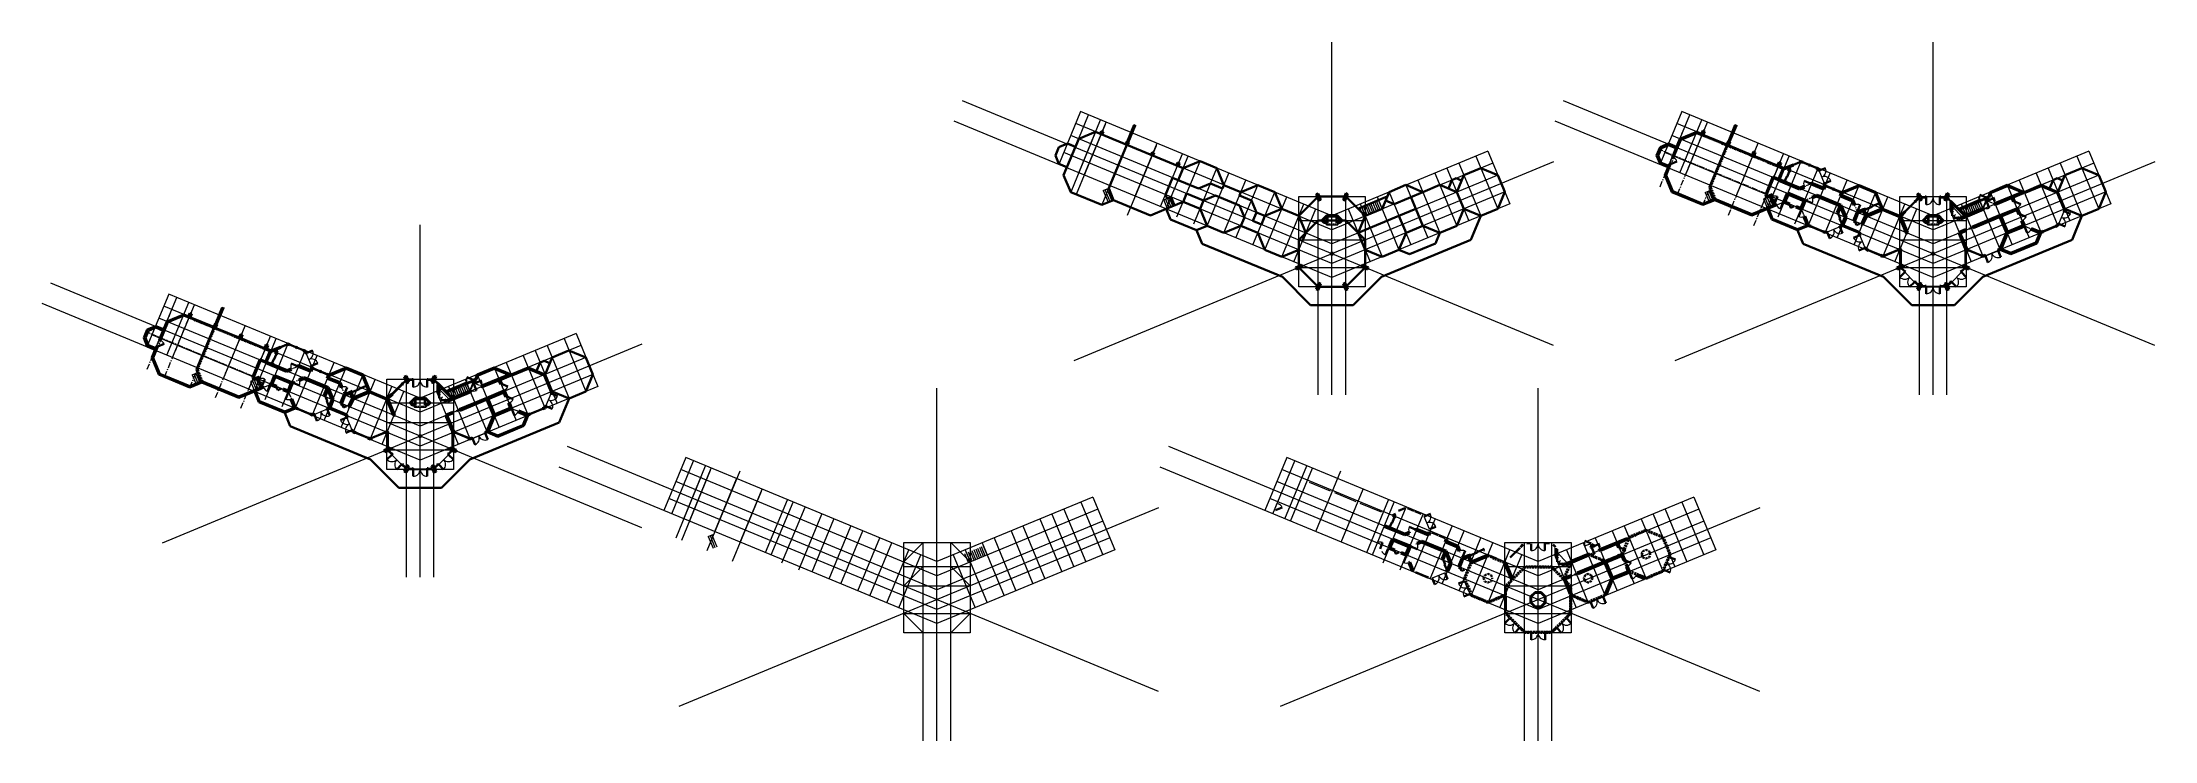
# Model space of a CAD drawing. Header units: inches. Extents: x 2775 to 35798, y 1675 to 10350.
# Drawn here: x 17293 to 28360, y 3122 to 6780 of the extents above; entities that cross this region are included whole.
import ezdxf

# ---------------------------------------------------------------- set-up
doc = ezdxf.new("R2010")
doc.units = ezdxf.units.IN
doc.header["$LTSCALE"] = 0.5
doc.header["$MEASUREMENT"] = 0
doc.linetypes.add('CENTER', pattern=[2, 1.25, -0.25, 0.25, -0.25])
doc.linetypes.add('HIDDEN', pattern=[0.375, 0.25, -0.125])
for name, color, linetype, lineweight in [('BALCONY', 3, 'CONTINUOUS', 30), ('DOORS', 7, 'CONTINUOUS', 30), ('FOUNDATION', 7, 'CONTINUOUS', 30), ('GRID', 1, 'CENTER', 20), ('INT WALLS', 7, 'CONTINUOUS', 40), ('LAYOUT', 6, 'CONTINUOUS', 9), ('MASONRY', 16, 'HIDDEN', 30), ('MILLWORK', 7, 'CONTINUOUS', 20), ('ROOF BEAMS', 3, 'HIDDEN', 30), ('STAIRS', 7, 'CONTINUOUS', 20), ('WALLS', 7, 'CONTINUOUS', 30)]:
    doc.layers.add(name, color=color, linetype=linetype, lineweight=lineweight)
doc.layers.add('LLMASONRY', color=12, linetype='CONTINUOUS')
doc.layers.add('LLWALLS', color=5, linetype='CONTINUOUS')

msp = doc.modelspace()

# ---------------------------------------------------------------- linework, layer by layer
at = {"layer": 'BALCONY', "color": 3, "ltscale": 50}
for p, q in [((22835.118, 6300.769), (22846.146, 6296.204)), ((22968.165, 6245.685), (22979.193, 6241.119)), ((23101.126, 6190.636), (23112.154, 6186.07)), ((23234.572, 6135.389), (23245.6, 6130.823)), ((23985.028, 5953.054), (23971.205, 5986.301)), ((24113.165, 5953.312), (24126.855, 5986.614)), ((23971.682, 5969.646), (23982.708, 5974.216)), ((24126.445, 5969.958), (24115.4, 5974.483)), ((24828.798, 5870.316), (24776.864, 5744.877)), ((27978.183, 5870.316), (27926.248, 5744.877)), ((23339.467, 5795.108), (23368.482, 5725.117)), ((26488.852, 5795.108), (26517.867, 5725.117)), ((23789.294, 5550.892), (23937.387, 5402.846)), ((23893.774, 5608.656), (23860.52, 5594.849)), ((23877.175, 5595.318), (23872.611, 5606.347)), ((24160.916, 5402.883), (24308.962, 5550.976)), ((24204.7, 5608.637), (24238.009, 5594.964)), ((24221.353, 5595.366), (24225.872, 5606.413)), ((26938.678, 5550.892), (27086.772, 5402.846)), ((27310.301, 5402.883), (27458.346, 5550.976)), ((23985.099, 5517.314), (23971.287, 5484.062)), ((23971.758, 5500.717), (23982.786, 5496.151)), ((24113.236, 5517.097), (24126.937, 5483.799)), ((24126.521, 5500.456), (24115.478, 5495.927)), ((24160.916, 5402.883), (23937.387, 5402.846)), ((27310.301, 5402.883), (27086.772, 5402.846)), ((20052.292, 4914.698), (20000.358, 4789.259)), ((18562.961, 4839.49), (18591.976, 4769.499)), ((19012.788, 4595.273), (19160.881, 4447.228)), ((19384.41, 4447.264), (19532.456, 4595.358)), ((19384.41, 4447.264), (19160.881, 4447.228))]:
    msp.add_line(p, q, dxfattribs=at)
at = {"layer": 'BALCONY', "color": 3, "ltscale": 150}
for p, q in [((23789.294, 5550.892), (23368.482, 5725.117)), ((24776.864, 5744.877), (24308.962, 5550.976)), ((26938.678, 5550.892), (26517.867, 5725.117)), ((27926.248, 5744.877), (27458.346, 5550.976)), ((19012.788, 4595.273), (18591.976, 4769.499)), ((20000.358, 4789.259), (19532.456, 4595.358))]:
    msp.add_line(p, q, dxfattribs=at)
at = {"layer": 'DOORS', "lineweight": 20, "ltscale": 75}
for p, q in [((25998.788, 6288.361), (26109.661, 6242.457)), ((26131.792, 6233.294), (26242.665, 6187.39)), ((26265.008, 6178.14), (26375.881, 6132.236)), ((18072.898, 5332.743), (18183.771, 5286.839)), ((18205.902, 5277.676), (18316.775, 5231.772)), ((18339.117, 5222.522), (18449.99, 5176.618)), ((23929.61, 4476.527), (24040.483, 4430.623)), ((24062.614, 4421.46), (24173.487, 4375.556)), ((24195.829, 4366.306), (24306.702, 4320.402))]:
    msp.add_line(p, q, dxfattribs=at)
at = {"layer": 'DOORS', "lineweight": 9, "ltscale": 50}
for p, q in [((25817.896, 6143.985), (25831.667, 6177.247)), ((26498.67, 6154.109), (26465.411, 6140.331)), ((26500.966, 6148.566), (26467.707, 6134.788)), ((26547.221, 6134.808), (26513.959, 6148.58)), ((26549.517, 6140.352), (26516.255, 6154.123)), ((26585.103, 6119.124), (26551.841, 6132.896)), ((26587.398, 6124.668), (26554.136, 6138.439)), ((26629.337, 6041.04), (26601.765, 6107.551)), ((26639.446, 6023.114), (26672.708, 6009.343)), ((26641.742, 6028.657), (26675.004, 6014.886)), ((26677.328, 6007.43), (26710.59, 5993.659)), ((26679.623, 6012.974), (26712.885, 5999.202)), ((27050.191, 5895.72), (27101.118, 5946.616)), ((27054.432, 5891.476), (27105.36, 5942.372)), ((27104.655, 5950.151), (27117.387, 5962.875)), ((27108.905, 5945.898), (27121.637, 5958.622)), ((27162.349, 5971.931), (27234.349, 5971.943)), ((27239.349, 5971.944), (27257.349, 5971.947)), ((27239.351, 5965.944), (27257.351, 5965.947)), ((27287.817, 5946.118), (27275.08, 5958.838)), ((27292.066, 5950.354), (27279.33, 5963.074)), ((27857.263, 5829.413), (27884.819, 5895.946)), ((26555.333, 5813.508), (26621.857, 5785.966)), ((26557.627, 5819.052), (26624.151, 5791.509)), ((26710.613, 5813.523), (26644.095, 5785.968)), ((26842.606, 5703.779), (26815.034, 5770.291)), ((26924.794, 5660.543), (26858.27, 5688.085)), ((26927.089, 5666.086), (26860.565, 5693.629)), ((27011.152, 5693.601), (26944.737, 5666.088)), ((27013.47, 5688.067), (26947.032, 5660.545)), ((27024.63, 5685.587), (27024.642, 5613.587)), ((27030.63, 5685.588), (27030.642, 5613.588)), ((27383.505, 5688.123), (27449.951, 5660.621)), ((27385.822, 5693.657), (27452.245, 5666.165)), ((27472.16, 5660.617), (27538.675, 5688.182)), ((27033.869, 5591.426), (27046.603, 5578.704)), ((27038.11, 5595.671), (27050.844, 5582.948)), ((27050.14, 5575.17), (27101.073, 5524.279)), ((27295.946, 5524.297), (27346.862, 5575.204)), ((27346.154, 5582.98), (27358.883, 5595.707)), ((27350.398, 5578.739), (27363.127, 5591.466)), ((27104.61, 5520.745), (27117.343, 5508.023)), ((27108.851, 5524.99), (27121.584, 5512.267)), ((27275.436, 5512.276), (27288.166, 5525.003)), ((27279.681, 5508.035), (27292.41, 5520.762)), ((17892.006, 5188.367), (17905.777, 5221.629)), ((18572.78, 5198.491), (18539.521, 5184.713)), ((18575.076, 5192.948), (18541.817, 5179.17)), ((18621.331, 5179.19), (18588.069, 5192.961)), ((18623.626, 5184.734), (18590.364, 5198.505)), ((18659.213, 5163.506), (18625.951, 5177.278)), ((18661.508, 5169.05), (18628.246, 5182.821)), ((18703.447, 5085.422), (18675.875, 5151.933)), ((18713.556, 5067.496), (18746.818, 5053.724)), ((18715.851, 5073.039), (18749.113, 5059.268)), ((18751.438, 5051.812), (18784.7, 5038.041)), ((18753.733, 5057.355), (18786.995, 5043.584)), ((19124.3, 4940.102), (19175.228, 4990.998)), ((19128.542, 4935.858), (19179.469, 4986.754)), ((19178.765, 4994.532), (19191.497, 5007.256)), ((19183.014, 4990.28), (19195.746, 5003.004)), ((19236.458, 5016.313), (19308.458, 5016.325)), ((19313.458, 5016.326), (19331.458, 5016.329)), ((19313.461, 5010.326), (19331.461, 5010.329)), ((19361.926, 4990.5), (19349.19, 5003.22)), ((19366.176, 4994.736), (19353.44, 5007.455)), ((19931.372, 4873.795), (19958.929, 4940.328)), ((18629.442, 4857.89), (18695.966, 4830.347)), ((18631.737, 4863.434), (18698.261, 4835.891)), ((18784.723, 4857.905), (18718.205, 4830.35)), ((18916.716, 4748.161), (18889.143, 4814.673)), ((18998.904, 4704.924), (18932.38, 4732.467)), ((19001.198, 4710.468), (18934.675, 4738.011)), ((19085.261, 4737.983), (19018.846, 4710.47)), ((19087.58, 4732.449), (19021.142, 4704.927)), ((19098.74, 4729.969), (19098.752, 4657.969)), ((19104.74, 4729.97), (19104.752, 4657.97)), ((19457.614, 4732.505), (19524.061, 4705.003)), ((19459.931, 4738.039), (19526.355, 4710.547)), ((19546.269, 4704.999), (19612.784, 4732.563)), ((19107.979, 4635.808), (19120.712, 4623.086)), ((19112.22, 4640.053), (19124.953, 4627.33)), ((19124.249, 4619.552), (19175.182, 4568.661)), ((19178.719, 4565.127), (19191.453, 4552.405)), ((19182.96, 4569.371), (19195.694, 4556.649)), ((19349.546, 4556.658), (19362.275, 4569.384)), ((19353.79, 4552.417), (19366.519, 4565.143)), ((19370.055, 4568.679), (19420.972, 4619.586)), ((19420.263, 4627.362), (19432.992, 4640.089)), ((19424.507, 4623.121), (19437.236, 4635.848)), ((23748.717, 4332.151), (23762.489, 4365.413)), ((24429.492, 4342.275), (24396.232, 4328.497)), ((24431.788, 4336.732), (24398.529, 4322.954)), ((24478.043, 4322.974), (24444.781, 4336.746)), ((24480.338, 4328.518), (24447.076, 4342.289)), ((24515.924, 4307.29), (24482.663, 4321.062)), ((24518.22, 4312.834), (24484.958, 4326.605)), ((24560.159, 4229.206), (24532.586, 4295.717)), ((24570.268, 4211.28), (24603.53, 4197.509)), ((24572.563, 4216.824), (24605.825, 4203.052)), ((24608.15, 4195.596), (24641.412, 4181.825)), ((24610.445, 4201.14), (24643.707, 4187.368)), ((24981.012, 4083.886), (25031.94, 4134.782)), ((24985.254, 4079.642), (25036.181, 4130.538)), ((25035.477, 4138.317), (25048.208, 4151.041)), ((25039.726, 4134.064), (25052.458, 4146.788)), ((25093.17, 4160.097), (25165.17, 4160.109)), ((25170.17, 4160.11), (25188.17, 4160.113)), ((25170.172, 4154.11), (25188.172, 4154.113)), ((25218.638, 4134.284), (25205.902, 4147.004)), ((25222.888, 4138.52), (25210.152, 4151.24)), ((24486.154, 4001.674), (24552.678, 3974.132)), ((24488.449, 4007.218), (24554.973, 3979.675)), ((24641.435, 4001.689), (24574.916, 3974.134)), ((25788.084, 4017.579), (25815.64, 4084.112)), ((24773.428, 3891.946), (24745.855, 3958.457)), ((24855.616, 3848.709), (24789.092, 3876.251)), ((24857.91, 3854.252), (24791.386, 3881.795)), ((24941.973, 3881.767), (24875.558, 3854.254)), ((24944.292, 3876.233), (24877.854, 3848.711)), ((24955.452, 3873.753), (24955.463, 3801.753)), ((24961.452, 3873.754), (24961.463, 3801.754)), ((25314.326, 3876.289), (25380.773, 3848.787)), ((25316.643, 3881.823), (25383.067, 3854.331)), ((25402.981, 3848.783), (25469.496, 3876.348)), ((24964.691, 3779.592), (24977.424, 3766.87)), ((24968.932, 3783.837), (24981.665, 3771.114)), ((24980.961, 3763.336), (25031.894, 3712.445)), ((25226.767, 3712.463), (25277.683, 3763.37)), ((25276.975, 3771.146), (25289.704, 3783.873)), ((25281.219, 3766.905), (25293.948, 3779.632)), ((25035.431, 3708.911), (25048.164, 3696.189)), ((25039.672, 3713.156), (25052.405, 3700.433)), ((25206.258, 3700.442), (25218.987, 3713.169)), ((25210.502, 3696.201), (25223.231, 3708.928))]:
    msp.add_line(p, q, dxfattribs=at)
at = {"layer": 'DOORS', "ltscale": 50}
for p, q in [((25823.44, 6141.69), (25856.697, 6155.472)), ((26433.733, 6075.65), (26444.18, 6100.883)), ((26601.765, 6107.551), (26635.021, 6121.338)), ((26423.783, 6057.593), (26431.697, 6076.708)), ((26556.133, 6039.768), (26522.873, 6053.544)), ((26629.337, 6041.04), (26662.593, 6054.826)), ((27443.617, 5981.426), (27476.879, 5967.655)), ((26370.179, 5938.649), (26383.844, 5971.954)), ((26412.157, 5940.813), (26398.288, 5907.592)), ((26445.6, 5929.88), (26452.491, 5913.251)), ((26468.743, 5920.299), (26452.114, 5913.408)), ((26507.592, 5900.376), (26493.826, 5867.113)), ((26532.326, 5951.216), (26565.524, 5937.466)), ((26700.358, 5883.085), (26711.127, 5857.11)), ((26816.515, 5928.159), (26802.748, 5894.895)), ((26845.754, 5905.108), (26879.014, 5918.886)), ((26878.11, 5920.864), (26911.369, 5934.642)), ((27052.307, 5893.602), (27103.235, 5944.498)), ((27106.771, 5948.033), (27119.503, 5960.757)), ((27139.35, 5968.914), (27157.35, 5968.921)), ((27162.351, 5965.923), (27162.351, 5929.923)), ((27234.351, 5965.951), (27234.351, 5929.951)), ((27239.35, 5968.953), (27257.35, 5968.96)), ((27277.205, 5960.956), (27289.912, 5948.207)), ((27298.37, 5894.946), (27298.37, 5870.946)), ((27479.201, 5944.678), (27492.979, 5911.418)), ((27486.923, 5950.747), (27520.178, 5964.533)), ((27624.573, 5946.68), (27657.835, 5932.909)), ((27652.105, 5880.149), (27685.351, 5866.34)), ((27879.247, 5898.253), (27884.791, 5895.959)), ((27884.795, 5895.941), (27918.054, 5882.165)), ((26556.482, 5816.284), (26623.008, 5788.748)), ((26644.091, 5785.978), (26657.878, 5752.723)), ((26708.775, 5856.161), (26719.46, 5830.387)), ((26710.612, 5813.527), (26724.399, 5780.272)), ((26815.038, 5770.293), (26781.778, 5756.516)), ((26789.652, 5839.386), (26796.514, 5822.829)), ((26796.514, 5822.829), (26813.071, 5829.69)), ((27332.332, 5861.026), (27308.332, 5861.026)), ((27388.218, 5803.269), (27421.475, 5817.051)), ((27677.981, 5814.565), (27691.768, 5781.309)), ((27773.907, 5788.91), (27840.422, 5816.474)), ((27851.719, 5831.723), (27857.264, 5829.429)), ((27857.267, 5829.411), (27890.527, 5815.635)), ((26842.617, 5703.784), (26809.357, 5690.007)), ((26859.419, 5690.861), (26925.946, 5663.325)), ((26945.88, 5663.327), (27012.334, 5690.778)), ((27027.63, 5685.587), (27027.642, 5613.587)), ((27369.362, 5613.607), (27369.35, 5685.607)), ((27451.102, 5663.403), (27384.64, 5690.834)), ((27472.16, 5660.618), (27485.937, 5627.358)), ((27538.669, 5688.196), (27552.445, 5654.937)), ((27050.146, 5575.176), (27024.69, 5549.72)), ((27035.997, 5593.556), (27048.73, 5580.833)), ((27346.844, 5575.222), (27372.3, 5549.766)), ((27348.256, 5580.879), (27360.979, 5593.612)), ((27101.077, 5524.284), (27075.622, 5498.828)), ((27106.735, 5522.872), (27119.468, 5510.149)), ((27139.513, 5501.85), (27157.513, 5501.857)), ((27162.514, 5498.859), (27162.514, 5462.859)), ((27234.514, 5498.886), (27234.514, 5462.886)), ((27239.513, 5501.888), (27257.513, 5501.895)), ((27277.573, 5510.141), (27290.296, 5522.874)), ((27288.174, 5524.994), (27292.418, 5520.753)), ((27295.952, 5524.29), (27321.408, 5498.834)), ((17897.549, 5186.072), (17930.807, 5199.854)), ((18497.893, 5101.975), (18505.807, 5121.09)), ((18507.842, 5120.032), (18518.29, 5145.265)), ((18630.243, 5084.15), (18596.983, 5097.925)), ((18675.875, 5151.933), (18709.13, 5165.719)), ((18703.447, 5085.422), (18736.703, 5099.208)), ((18444.289, 4983.031), (18457.954, 5016.336)), ((18486.266, 4985.195), (18472.398, 4951.974)), ((18606.436, 4995.597), (18639.634, 4981.848)), ((19126.417, 4937.984), (19177.344, 4988.88)), ((19180.881, 4992.415), (19193.613, 5005.139)), ((19213.459, 5013.296), (19231.459, 5013.303)), ((19236.461, 5010.305), (19236.461, 4974.305)), ((19308.461, 5010.333), (19308.461, 4974.333)), ((19313.459, 5013.335), (19331.459, 5013.342)), ((19351.315, 5005.338), (19364.022, 4992.589)), ((19517.727, 5025.808), (19550.989, 5012.037)), ((19553.311, 4989.059), (19567.088, 4955.8)), ((19561.032, 4995.129), (19594.288, 5008.915)), ((19698.683, 4991.062), (19731.945, 4977.291)), ((18519.71, 4974.262), (18526.601, 4957.633)), ((18542.852, 4964.681), (18526.224, 4957.79)), ((18581.702, 4944.758), (18567.935, 4911.495)), ((18774.468, 4927.467), (18785.236, 4901.491)), ((18782.885, 4900.543), (18793.569, 4874.769)), ((18863.762, 4883.768), (18870.623, 4867.21)), ((18870.623, 4867.21), (18887.181, 4874.072)), ((18890.624, 4972.541), (18876.857, 4939.277)), ((18919.864, 4949.49), (18953.123, 4963.268)), ((18952.219, 4965.246), (18985.479, 4979.024)), ((19372.479, 4939.328), (19372.479, 4915.328)), ((19406.442, 4905.408), (19382.442, 4905.408)), ((19726.214, 4924.531), (19759.461, 4910.721)), ((19925.829, 4876.105), (19931.373, 4873.811)), ((19931.377, 4873.793), (19964.636, 4860.017)), ((19953.357, 4942.635), (19958.901, 4940.341)), ((19958.904, 4940.323), (19992.164, 4926.547)), ((18630.591, 4860.666), (18697.118, 4833.13)), ((18718.2, 4830.36), (18731.988, 4797.105)), ((18784.721, 4857.909), (18798.509, 4824.654)), ((18889.148, 4814.674), (18855.888, 4800.898)), ((19462.327, 4847.651), (19495.585, 4861.433)), ((19752.091, 4858.947), (19765.878, 4825.691)), ((19848.017, 4833.292), (19914.532, 4860.856)), ((18916.726, 4748.166), (18883.467, 4734.389)), ((18933.529, 4735.243), (19000.055, 4707.707)), ((19019.99, 4707.709), (19086.444, 4735.16)), ((19101.74, 4729.969), (19101.752, 4657.969)), ((19443.471, 4657.989), (19443.459, 4729.989)), ((19525.212, 4707.785), (19458.749, 4735.216)), ((19546.27, 4704.999), (19560.046, 4671.74)), ((19612.778, 4732.578), (19626.555, 4699.319)), ((19124.256, 4619.558), (19098.8, 4594.102)), ((19110.107, 4637.937), (19122.839, 4625.214)), ((19175.187, 4568.666), (19149.731, 4543.21)), ((19180.845, 4567.254), (19193.577, 4554.531)), ((19213.622, 4546.232), (19231.622, 4546.238)), ((19236.624, 4543.24), (19236.624, 4507.24)), ((19308.624, 4543.268), (19308.624, 4507.268)), ((19313.622, 4546.27), (19331.622, 4546.277)), ((19351.682, 4554.523), (19364.405, 4567.256)), ((19362.283, 4569.376), (19366.528, 4565.135)), ((19370.062, 4568.672), (19395.518, 4543.216)), ((19420.954, 4619.603), (19446.41, 4594.148)), ((19422.366, 4625.261), (19435.089, 4637.994)), ((23754.261, 4329.856), (23787.518, 4343.638)), ((24354.605, 4245.759), (24362.519, 4264.874)), ((24364.554, 4263.816), (24375.002, 4289.049)), ((24486.955, 4227.934), (24453.695, 4241.71)), ((24532.586, 4295.717), (24565.842, 4309.504)), ((24560.159, 4229.206), (24593.415, 4242.992)), ((24301.001, 4126.815), (24314.665, 4160.121)), ((24342.978, 4128.979), (24329.11, 4095.758)), ((24376.422, 4118.046), (24383.313, 4101.417)), ((24399.564, 4108.465), (24382.936, 4101.574)), ((24463.148, 4139.382), (24496.346, 4125.632)), ((24747.336, 4116.325), (24733.569, 4083.061)), ((24776.576, 4093.274), (24809.835, 4107.052)), ((24808.931, 4109.03), (24842.19, 4122.808)), ((24983.129, 4081.769), (25034.056, 4132.664)), ((25037.593, 4136.199), (25050.325, 4148.923)), ((25070.171, 4157.08), (25088.171, 4157.087)), ((25093.172, 4154.089), (25093.172, 4118.089)), ((25165.172, 4154.117), (25165.172, 4118.117)), ((25170.171, 4157.119), (25188.171, 4157.126)), ((25208.027, 4149.122), (25220.734, 4136.373)), ((25374.439, 4169.592), (25407.701, 4155.821)), ((25410.023, 4132.844), (25423.8, 4099.584)), ((25417.744, 4138.913), (25451, 4152.699)), ((25555.395, 4134.846), (25588.657, 4121.075)), ((24438.414, 4088.542), (24424.647, 4055.279)), ((24487.303, 4004.45), (24553.83, 3976.914)), ((24631.18, 4071.251), (24641.948, 4045.276)), ((24639.596, 4044.327), (24650.281, 4018.553)), ((24641.433, 4001.694), (24655.221, 3968.438)), ((24720.474, 4027.552), (24727.335, 4010.995)), ((24727.335, 4010.995), (24743.893, 4017.856)), ((25229.191, 4083.112), (25229.191, 4059.112)), ((25263.154, 4049.192), (25239.154, 4049.192)), ((25319.039, 3991.435), (25352.297, 4005.217)), ((25582.926, 4068.315), (25616.172, 4054.506)), ((25608.803, 4002.731), (25622.59, 3969.475)), ((25704.729, 3977.077), (25771.244, 4004.641)), ((25782.541, 4019.889), (25788.085, 4017.595)), ((25788.089, 4017.578), (25821.348, 4003.801)), ((25810.069, 4086.419), (25815.613, 4084.125)), ((25815.616, 4084.107), (25848.876, 4070.331)), ((24574.912, 3974.144), (24588.7, 3940.889)), ((24745.86, 3958.459), (24712.6, 3944.682)), ((24773.438, 3891.95), (24740.179, 3878.173)), ((24790.241, 3879.027), (24856.767, 3851.491)), ((24876.702, 3851.493), (24943.156, 3878.944)), ((24958.452, 3873.753), (24958.463, 3801.753)), ((25300.183, 3801.773), (25300.171, 3873.773)), ((25381.924, 3851.569), (25315.462, 3879)), ((25469.49, 3876.362), (25483.267, 3843.103)), ((24980.968, 3763.342), (24955.512, 3737.886)), ((24966.819, 3781.722), (24979.551, 3768.999)), ((25277.666, 3763.388), (25303.122, 3737.932)), ((25279.078, 3769.045), (25291.801, 3781.778)), ((25402.982, 3848.784), (25416.758, 3815.524)), ((25031.899, 3712.45), (25006.443, 3686.994)), ((25037.556, 3711.038), (25050.289, 3698.315)), ((25070.334, 3690.016), (25088.334, 3690.023)), ((25093.336, 3687.025), (25093.336, 3651.025)), ((25165.336, 3687.052), (25165.336, 3651.052)), ((25170.334, 3690.054), (25188.334, 3690.061)), ((25208.394, 3698.307), (25221.117, 3711.04)), ((25218.995, 3713.16), (25223.239, 3708.919)), ((25226.774, 3712.456), (25252.229, 3687.001))]:
    msp.add_line(p, q, dxfattribs=at)
at = {"layer": 'DOORS', "lineweight": 20, "ltscale": 50}
for p, q in [((26499.818, 6151.337), (26466.559, 6137.56)), ((26548.369, 6137.58), (26515.107, 6151.351)), ((26586.251, 6121.896), (26552.989, 6135.667)), ((26640.594, 6025.886), (26673.856, 6012.114)), ((26678.476, 6010.202), (26711.738, 5996.431)), ((26879.24, 5918.113), (26877.887, 5921.392)), ((18573.928, 5195.719), (18540.669, 5181.941)), ((18622.479, 5181.962), (18589.217, 5195.733)), ((18660.36, 5166.278), (18627.098, 5180.049)), ((18714.704, 5070.268), (18747.966, 5056.496)), ((18752.585, 5054.584), (18785.847, 5040.813)), ((18953.35, 4962.495), (18951.997, 4965.774)), ((24430.64, 4339.503), (24397.381, 4325.726)), ((24479.19, 4325.746), (24445.929, 4339.517)), ((24517.072, 4310.062), (24483.81, 4323.834)), ((24571.416, 4214.052), (24604.678, 4200.281)), ((24609.297, 4198.368), (24642.559, 4184.597)), ((24810.062, 4106.279), (24808.709, 4109.558))]:
    msp.add_line(p, q, dxfattribs=at)
at = {"layer": 'DOORS', "color": 7, "lineweight": 9, "ltscale": 50}
for p, q in [((27139.349, 5971.928), (27157.349, 5971.93)), ((27139.35, 5965.928), (27157.35, 5965.93)), ((19213.458, 5016.309), (19231.458, 5016.312)), ((19213.459, 5010.309), (19231.459, 5010.312)), ((25070.17, 4160.094), (25088.17, 4160.097)), ((25070.171, 4154.094), (25088.171, 4154.097))]:
    msp.add_line(p, q, dxfattribs=at)
at = {"layer": 'DOORS', "lineweight": 9, "ltscale": 75}
for p, q in [((27443.622, 5953.873), (27476.879, 5967.655)), ((27366.362, 5613.607), (27366.35, 5685.607)), ((27372.362, 5613.608), (27372.35, 5685.608)), ((19517.732, 4998.255), (19550.989, 5012.037)), ((19440.471, 4657.989), (19440.459, 4729.989)), ((19446.471, 4657.99), (19446.459, 4729.99)), ((25374.443, 4142.039), (25407.701, 4155.821)), ((25297.183, 3801.773), (25297.171, 3873.773)), ((25303.183, 3801.774), (25303.171, 3873.774))]:
    msp.add_line(p, q, dxfattribs=at)
at = {"layer": 'DOORS', "lineweight": 9, "ltscale": 50}
for centre, radius, start, end in [((25823.44, 6141.69), 36, 22.5093361, 67.5093361), ((26601.765, 6107.551), 36, 292.5166985, 22.5166985), ((26556.133, 6039.768), 36, 157.5019048, 202.5019048), ((26629.337, 6041.04), 36, 22.5166985, 112.5166985), ((26370.179, 5938.649), 36, 67.6921092, 112.6921092), ((26412.157, 5940.813), 36, 202.3413088, 247.3413088), ((26507.592, 5900.376), 36, 247.516709, 292.516709), ((26532.326, 5951.216), 35.933, 337.5019048, 22.5019048), ((26802.748, 5894.895), 36, 67.516709, 112.516709), ((27162.345, 5965.931), 36.008, 270.0093323, 0.0220674), ((27234.351, 5965.943), 35.998, 179.9965937, 270), ((27298.37, 5894.946), 24, 270, 315.0365771), ((27332.332, 5861.026), 24, 135.0365771, 180), ((27479.201, 5944.678), 36, 247.5019631, 292.5019631), ((27486.923, 5950.747), 36, 337.5167238, 22.5167238), ((27624.573, 5946.68), 36.001, 292.5062826, 337.5093435), ((27652.105, 5880.149), 36, 292.4431347, 337.4433949), ((27884.802, 5895.938), 35.998, 247.4965937, 337.5), ((26644.094, 5785.971), 35.998, 292.5186723, 22.5220786), ((26710.614, 5813.537), 36.008, 202.4966049, 292.50934), ((26815.043, 5770.301), 36.008, 202.5093323, 292.5220674), ((27677.981, 5814.565), 36.001, 292.5167238, 337.5167238), ((27857.257, 5829.409), 36.008, 337.5093323, 67.5220674), ((26842.609, 5703.781), 35.998, 112.4965937, 202.5), ((27472.152, 5660.623), 36.008, 292.5093323, 22.5220674), ((27538.672, 5688.189), 35.998, 202.4965937, 292.5), ((27050.148, 5575.186), 36.008, 225.0093323, 315.0220674), ((27101.072, 5524.279), 35.998, 134.9965937, 225), ((27295.942, 5524.292), 36.008, 315.0093323, 45.0220674), ((27346.85, 5575.216), 35.998, 224.9965937, 315), ((27162.508, 5498.867), 36.008, 270.0093323, 0.0220674), ((27234.514, 5498.878), 35.998, 179.9965937, 270), ((17897.549, 5186.072), 36, 22.5093361, 67.5093361), ((18630.243, 5084.15), 36, 157.5019048, 202.5019048), ((18675.875, 5151.933), 36, 292.5166985, 22.5166985), ((18703.447, 5085.422), 36, 22.5166985, 112.5166985), ((18444.289, 4983.031), 36, 67.6921092, 112.6921092), ((18606.436, 4995.597), 35.933, 337.5019048, 22.5019048), ((19236.455, 5010.313), 36.008, 270.0093323, 0.0220674), ((19308.461, 5010.325), 35.998, 179.9965937, 270), ((19561.032, 4995.129), 36, 337.5167238, 22.5167238), ((18486.266, 4985.195), 36, 202.3413088, 247.3413088), ((18581.702, 4944.758), 36, 247.516709, 292.516709), ((18876.857, 4939.277), 36, 67.516709, 112.516709), ((19372.479, 4939.328), 24, 270, 315.0365771), ((19406.442, 4905.408), 24, 135.0365771, 180), ((19553.311, 4989.059), 36, 247.5019631, 292.5019631), ((19698.683, 4991.062), 36.001, 292.5062826, 337.5093435), ((19726.214, 4924.531), 36, 292.4431347, 337.4433949), ((19958.912, 4940.32), 35.998, 247.4965937, 337.5), ((19931.367, 4873.791), 36.008, 337.5093323, 67.5220674), ((18718.203, 4830.353), 35.998, 292.5186723, 22.5220786), ((18784.724, 4857.919), 36.008, 202.4966049, 292.50934), ((18889.153, 4814.683), 36.008, 202.5093323, 292.5220674), ((18916.719, 4748.163), 35.998, 112.4965937, 202.5), ((19752.091, 4858.947), 36.001, 292.5167238, 337.5167238), ((19546.261, 4705.005), 36.008, 292.5093323, 22.5220674), ((19612.781, 4732.571), 35.998, 202.4965937, 292.5), ((19124.257, 4619.568), 36.008, 225.0093323, 315.0220674), ((19175.181, 4568.66), 35.998, 134.9965937, 225), ((19236.618, 4543.248), 36.008, 270.0093323, 0.0220674), ((19308.624, 4543.26), 35.998, 179.9965937, 270), ((19370.052, 4568.674), 36.008, 315.0093323, 45.0220674), ((19420.959, 4619.598), 35.998, 224.9965937, 315), ((23754.261, 4329.856), 36, 22.5093361, 67.5093361), ((24486.955, 4227.934), 36, 157.5019048, 202.5019048), ((24532.586, 4295.717), 36, 292.5166985, 22.5166985), ((24560.159, 4229.206), 36, 22.5166985, 112.5166985), ((24301.001, 4126.815), 36, 67.6921092, 112.6921092), ((24342.978, 4128.979), 36, 202.3413088, 247.3413088), ((24463.148, 4139.382), 35.933, 337.5019048, 22.5019048), ((24733.569, 4083.061), 36, 67.516709, 112.516709), ((25093.167, 4154.097), 36.008, 270.0093323, 0.0220674), ((25165.172, 4154.109), 35.998, 179.9965937, 270), ((25410.023, 4132.844), 36, 247.5019631, 292.5019631), ((25417.744, 4138.913), 36, 337.5167238, 22.5167238), ((25555.395, 4134.846), 36.001, 292.5062826, 337.5093435), ((24438.414, 4088.542), 36, 247.516709, 292.516709), ((24574.915, 3974.137), 35.998, 292.5186723, 22.5220786), ((24641.435, 4001.703), 36.008, 202.4966049, 292.50934), ((25229.191, 4083.112), 24, 270, 315.0365771), ((25263.154, 4049.192), 24, 135.0365771, 180), ((25582.926, 4068.315), 36, 292.4431347, 337.4433949), ((25608.803, 4002.731), 36.001, 292.5167238, 337.5167238), ((25815.624, 4084.104), 35.998, 247.4965937, 337.5), ((25788.079, 4017.575), 36.008, 337.5093323, 67.5220674), ((24745.865, 3958.467), 36.008, 202.5093323, 292.5220674), ((24773.431, 3891.947), 35.998, 112.4965937, 202.5), ((25402.973, 3848.789), 36.008, 292.5093323, 22.5220674), ((25469.493, 3876.355), 35.998, 202.4965937, 292.5), ((24980.969, 3763.352), 36.008, 225.0093323, 315.0220674), ((25031.893, 3712.445), 35.998, 134.9965937, 225), ((25093.33, 3687.033), 36.008, 270.0093323, 0.0220674), ((25165.336, 3687.044), 35.998, 179.9965937, 270), ((25226.764, 3712.458), 36.008, 315.0093323, 45.0220674), ((25277.671, 3763.382), 35.998, 224.9965937, 315)]:
    msp.add_arc(centre, radius, start, end, dxfattribs=at)
at = {"layer": 'DOORS', "lineweight": 9, "ltscale": 75}
for centre in [(27476.879, 5967.655), (19550.989, 5012.037), (25407.701, 4155.821)]:
    msp.add_arc(centre, 36, 157.5093435, 202.5093435, dxfattribs=at)
at = {"layer": 'FOUNDATION', "ltscale": 50}
for p, q in [((25768.634, 6231.27), (25750.276, 6186.949)), ((25774.757, 6225.147), (25758.935, 6186.949)), ((25812.829, 6249.577), (25854.465, 6232.339)), ((25812.83, 6240.918), (25851.405, 6224.947)), ((26026.843, 6021.465), (26117.158, 6239.353)), ((25768.582, 6142.756), (25810.236, 6125.51)), ((25774.705, 6148.879), (25813.296, 6132.902)), ((17842.743, 5275.652), (17824.385, 5231.331)), ((17848.866, 5269.529), (17833.044, 5231.331)), ((17886.939, 5293.959), (17928.575, 5276.721)), ((17886.94, 5285.3), (17925.515, 5269.329)), ((18100.953, 5065.847), (18191.267, 5283.735)), ((17842.692, 5187.138), (17884.345, 5169.892)), ((17848.815, 5193.261), (17887.406, 5177.284))]:
    msp.add_line(p, q, dxfattribs=at)
at = {"layer": 'FOUNDATION', "linetype": 'Continuous', "ltscale": 50}
for p, q in [((25812.829, 6249.577), (25768.55, 6231.235)), ((25812.83, 6240.918), (25774.757, 6225.147)), ((25750.276, 6186.949), (25768.582, 6142.756)), ((25758.935, 6186.949), (25774.705, 6148.879)), ((17824.385, 5231.331), (17842.692, 5187.138)), ((17833.044, 5231.331), (17848.815, 5193.261)), ((17886.939, 5293.959), (17842.66, 5275.617)), ((17886.94, 5285.3), (17848.866, 5269.529))]:
    msp.add_line(p, q, dxfattribs=at)
at = {"layer": 'FOUNDATION', "color": 7, "lineweight": 20, "ltscale": 50}
for p, q in [((25839.08, 6174.115), (25877.898, 6267.872)), ((25960.451, 6302.069), (25998.023, 6286.513)), ((26108.896, 6240.609), (26116.392, 6237.506)), ((26123.783, 6234.445), (26131.027, 6231.446)), ((25801.676, 6083.77), (25825.332, 6140.907)), ((26241.9, 6185.542), (26264.243, 6176.292)), ((26375.116, 6130.388), (26410.121, 6115.895)), ((25835.885, 6001.186), (25992.351, 5936.467)), ((25992.351, 5936.467), (26054.885, 5962.492)), ((26054.885, 5962.492), (26248.859, 5882.089)), ((26328.109, 5914.789), (26248.859, 5882.089)), ((17913.19, 5218.497), (17952.008, 5312.254)), ((18034.56, 5346.451), (18072.133, 5330.895)), ((18183.006, 5284.991), (18190.502, 5281.887)), ((18197.893, 5278.827), (18205.137, 5275.828)), ((18316.01, 5229.924), (18338.352, 5220.674)), ((17875.785, 5128.152), (17899.441, 5185.289)), ((18449.225, 5174.77), (18484.231, 5160.277)), ((17909.995, 5045.568), (18066.461, 4980.849)), ((18066.461, 4980.849), (18128.994, 5006.874)), ((18128.994, 5006.874), (18322.969, 4926.471)), ((18402.219, 4959.17), (18322.969, 4926.471))]:
    msp.add_line(p, q, dxfattribs=at)
at = {"layer": 'FOUNDATION', "color": 7, "linetype": 'Continuous', "lineweight": 20, "ltscale": 50}
for p, q in [((25960.451, 6302.069), (25877.898, 6267.872)), ((25801.676, 6083.77), (25835.885, 6001.186)), ((18034.56, 5346.451), (17952.008, 5312.254)), ((17875.785, 5128.152), (17909.995, 5045.568))]:
    msp.add_line(p, q, dxfattribs=at)
at = {"layer": 'FOUNDATION', "lineweight": 20, "ltscale": 50}
for p, q in [((25998.788, 6288.361), (25998.023, 6286.513)), ((26109.661, 6242.457), (26108.896, 6240.609)), ((26131.792, 6233.294), (26131.027, 6231.446)), ((25823.494, 6141.668), (25825.341, 6140.903)), ((26242.665, 6187.39), (26241.9, 6185.542)), ((26265.008, 6178.14), (26264.243, 6176.292)), ((26375.881, 6132.236), (26375.116, 6130.388)), ((18072.898, 5332.743), (18072.133, 5330.895)), ((18183.771, 5286.839), (18183.006, 5284.991)), ((18205.902, 5277.676), (18205.137, 5275.828)), ((18316.775, 5231.772), (18316.01, 5229.924)), ((18339.117, 5222.522), (18338.352, 5220.674)), ((17897.603, 5186.05), (17899.451, 5185.284)), ((18449.99, 5176.618), (18449.225, 5174.77))]:
    msp.add_line(p, q, dxfattribs=at)
at = {"layer": 'FOUNDATION', "color": 7, "linetype": 'HIDDEN', "lineweight": 9, "ltscale": 75}
for p, q in [((25998.023, 6286.513), (26108.896, 6240.609)), ((26131.027, 6231.446), (26241.9, 6185.542)), ((26264.243, 6176.292), (26375.116, 6130.388)), ((18072.133, 5330.895), (18183.006, 5284.991)), ((18205.137, 5275.828), (18316.01, 5229.924)), ((18338.352, 5220.674), (18449.225, 5174.77))]:
    msp.add_line(p, q, dxfattribs=at)
at = {"layer": 'FOUNDATION', "linetype": 'HIDDEN', "lineweight": 9, "ltscale": 75}
for p, q in [((26035.504, 6021.467), (26124.549, 6236.293)), ((26035.504, 6021.467), (26061.041, 5959.94)), ((18109.614, 5065.849), (18198.659, 5280.675)), ((18109.614, 5065.849), (18135.151, 5004.322))]:
    msp.add_line(p, q, dxfattribs=at)
at = {"layer": 'FOUNDATION', "color": 7, "linetype": 'HIDDEN', "lineweight": 20, "ltscale": 75}
for p, q in [((25825.332, 6140.907), (25839.08, 6174.115)), ((26417.011, 6111.622), (26392.918, 6053.43)), ((26363.352, 6065.671), (26328.619, 5981.78)), ((26328.619, 5981.78), (26330.835, 5976.434)), ((26392.918, 6053.43), (26363.352, 6065.671)), ((17899.441, 5185.289), (17913.19, 5218.497)), ((18437.461, 5110.053), (18402.729, 5026.162)), ((18467.028, 5097.812), (18437.461, 5110.053)), ((18491.12, 5156.004), (18467.028, 5097.812)), ((18402.729, 5026.162), (18404.945, 5020.816))]:
    msp.add_line(p, q, dxfattribs=at)
at = {"layer": 'FOUNDATION', "lineweight": 20, "ltscale": 75}
for p, q in [((26057.88, 6096.343), (26065.271, 6093.28)), ((18131.99, 5140.725), (18139.38, 5137.662))]:
    msp.add_line(p, q, dxfattribs=at)
at = {"layer": 'FOUNDATION', "linetype": 'HIDDEN', "lineweight": 20, "ltscale": 75}
for p, q in [((26439.19, 6120.81), (26417.011, 6111.622)), ((26352.905, 5985.54), (26330.835, 5976.434)), ((26352.905, 5985.54), (26375.095, 5932.012)), ((27340.148, 5902.333), (27483.738, 5961.838)), ((18513.299, 5165.192), (18491.12, 5156.004)), ((18427.015, 5029.922), (18404.945, 5020.816)), ((18427.015, 5029.922), (18449.205, 4976.394)), ((19414.257, 4946.715), (19557.847, 5006.22))]:
    msp.add_line(p, q, dxfattribs=at)
at = {"layer": 'FOUNDATION', "ltscale": 10}
for p, q in [((26026.843, 6021.465), (26051.845, 5961.227)), ((18100.953, 5065.847), (18125.955, 5005.609))]:
    msp.add_line(p, q, dxfattribs=at)
at = {"layer": 'FOUNDATION', "color": 7, "linetype": 'HIDDEN', "lineweight": 20, "ltscale": 50}
for p, q in [((26366.934, 5930.808), (26328.109, 5914.789)), ((18441.044, 4975.19), (18402.219, 4959.17))]:
    msp.add_line(p, q, dxfattribs=at)
at = {"layer": 'GRID', "ltscale": 50}
for p, q in [((25767.824, 6023.111), (25904.688, 6353.302)), ((25860.164, 5984.837), (25997.028, 6315.027)), ((25992.353, 5927.809), (26165.874, 6346.436)), ((26324.829, 5985.693), (25763.32, 6218.439)), ((26126.012, 5874.767), (26262.875, 6204.957)), ((26259.473, 5819.484), (26396.336, 6149.675)), ((26446.443, 6109.515), (26438.321, 6129.109)), ((22842.968, 5927.809), (22680.368, 5995.207)), ((25992.353, 5927.809), (25829.752, 5995.207)), ((26392.744, 6058.237), (26499.863, 6013.887)), ((26418.791, 5943.55), (26437.152, 5987.9)), ((26437.152, 5987.9), (26525.851, 5951.177)), ((26562.585, 6039.87), (26499.863, 6013.887)), ((26588.661, 5977.123), (26525.814, 5951.089)), ((26625.349, 6013.898), (26562.585, 6039.87)), ((26588.661, 5977.123), (26714.142, 5925.171)), ((26625.344, 6013.887), (26632.964, 6032.292)), ((26721.663, 5995.568), (26714.054, 5977.192)), ((26776.829, 5951.215), (26714.054, 5977.192)), ((27523.786, 5932.92), (27675.216, 5995.724)), ((22905.528, 5953.838), (22842.965, 5927.801)), ((26054.912, 5953.838), (25992.349, 5927.801)), ((26412.157, 5940.813), (26379.077, 5927.164)), ((26418.791, 5943.55), (26415.681, 5942.267)), ((26418.791, 5943.55), (26507.489, 5906.827)), ((26507.489, 5906.827), (26525.814, 5951.089)), ((26507.489, 5906.827), (26544.278, 5818.085)), ((26697.914, 5885.977), (26714.142, 5925.171)), ((26697.914, 5885.977), (26723.883, 5823.333)), ((26714.142, 5925.171), (26740.141, 5862.456)), ((26776.829, 5951.215), (26802.852, 5888.443)), ((26784.464, 5844.105), (26802.852, 5888.443)), ((26834.169, 5901.416), (26802.852, 5888.443)), ((26847.15, 5870.103), (26826.016, 5826.901)), ((26922.92, 5938.182), (26834.169, 5901.416)), ((26847.15, 5870.103), (26834.169, 5901.416)), ((26935.902, 5906.869), (26847.15, 5870.103)), ((27061.389, 5781.403), (27024.6, 5870.145)), ((27372.32, 5870.202), (27461.006, 5906.954)), ((27404.846, 5810.16), (27549.77, 5870.217)), ((27461.006, 5906.954), (27488.067, 5972.292)), ((27479.374, 5951.301), (27523.786, 5932.92)), ((27549.77, 5870.217), (27638.457, 5906.969)), ((27549.77, 5870.217), (27586.522, 5781.531)), ((27612.534, 5969.727), (27675.107, 5818.241)), ((26721.728, 5818.128), (26740.111, 5862.528)), ((26784.464, 5844.105), (26826.016, 5826.901)), ((27335.56, 5781.448), (27371.589, 5796.378)), ((27372.312, 5692.761), (27335.56, 5781.448)), ((27586.522, 5781.531), (27549.763, 5692.776)), ((27675.107, 5818.241), (27586.522, 5781.531)), ((27675.107, 5818.241), (27763.973, 5781.546)), ((17841.934, 5067.493), (17978.798, 5397.683)), ((17934.273, 5029.219), (18071.137, 5359.409)), ((18066.462, 4972.191), (18239.983, 5390.818)), ((18398.939, 5030.075), (17837.43, 5262.82)), ((18200.121, 4919.149), (18336.985, 5249.339)), ((18333.582, 4863.866), (18470.446, 5194.056)), ((18466.853, 5102.619), (18573.973, 5058.269)), ((18520.553, 5153.897), (18512.43, 5173.491)), ((18066.462, 4972.191), (17903.862, 5039.588)), ((18129.022, 4998.22), (18066.459, 4972.183)), ((18486.266, 4985.195), (18453.187, 4971.546)), ((18492.9, 4987.932), (18489.791, 4986.649)), ((18492.9, 4987.932), (18511.262, 5032.282)), ((18492.9, 4987.932), (18581.599, 4951.209)), ((18511.262, 5032.282), (18599.96, 4995.558)), ((18636.695, 5084.252), (18573.973, 5058.269)), ((18581.599, 4951.209), (18599.924, 4995.471)), ((18662.77, 5021.505), (18599.924, 4995.471)), ((18699.459, 5058.28), (18636.695, 5084.252)), ((18662.77, 5021.505), (18788.251, 4969.553)), ((18699.454, 5058.269), (18707.074, 5076.673)), ((18795.772, 5039.95), (18788.164, 5021.573)), ((18850.939, 4995.597), (18788.164, 5021.573)), ((18850.939, 4995.597), (18876.961, 4932.825)), ((18997.03, 4982.564), (18908.278, 4945.798)), ((19535.116, 4951.336), (19562.177, 5016.674)), ((19553.483, 4995.683), (19597.896, 4977.302)), ((19597.896, 4977.302), (19749.326, 5040.106)), ((19686.644, 5014.109), (19749.216, 4862.623)), ((18581.599, 4951.209), (18618.387, 4862.467)), ((18772.024, 4930.358), (18788.251, 4969.553)), ((18772.024, 4930.358), (18797.993, 4867.715)), ((18788.251, 4969.553), (18814.25, 4906.837)), ((18795.838, 4862.509), (18814.22, 4906.91)), ((18858.574, 4888.486), (18876.961, 4932.825)), ((18858.574, 4888.486), (18900.126, 4871.283)), ((18908.278, 4945.798), (18876.961, 4932.825)), ((18921.259, 4914.485), (18900.126, 4871.283)), ((18921.259, 4914.485), (18908.278, 4945.798)), ((19010.011, 4951.25), (18921.259, 4914.485)), ((19135.498, 4825.785), (19098.71, 4914.527)), ((19446.43, 4914.584), (19535.116, 4951.336)), ((19478.956, 4854.542), (19623.88, 4914.599)), ((19623.88, 4914.599), (19712.566, 4951.351)), ((19623.88, 4914.599), (19660.632, 4825.913)), ((19409.67, 4825.83), (19445.698, 4840.76)), ((19446.422, 4737.143), (19409.67, 4825.83)), ((19660.632, 4825.913), (19623.872, 4737.158)), ((19749.216, 4862.623), (19660.632, 4825.913)), ((19749.216, 4862.623), (19838.082, 4825.928))]:
    msp.add_line(p, q, dxfattribs=at)
at = {"layer": 'GRID', "linetype": 'CENTER', "lineweight": 20, "ltscale": 50}
msp.add_line((22722.314, 6273.962), (22643.671, 6083.862), dxfattribs=at)
at = {"layer": 'GRID', "color": 1, "ltscale": 50}
for p, q in [((26446.443, 6109.515), (26420.462, 6046.761)), ((18520.553, 5153.897), (18494.571, 5091.143))]:
    msp.add_line(p, q, dxfattribs=at)
at = {"layer": 'GRID', "color": 6, "linetype": 'Continuous', "lineweight": 30, "ltscale": 50}
for centre in [(24049.075, 5672.675), (27198.459, 5672.675), (19272.569, 4717.057)]:
    msp.add_circle(centre, 6, dxfattribs=at)
at = {"layer": 'INT WALLS', "ltscale": 50}
for p, q in [((26443.867, 6109.53), (26438.424, 6122.657)), ((26440.919, 6102.38), (26445.307, 6100.563)), ((26449.014, 6109.516), (26442.813, 6124.475)), ((26391.835, 6056.043), (26499.863, 6011.317)), ((26393.652, 6060.432), (26419.176, 6049.864)), ((26435.866, 5991.003), (26418.931, 5950.099)), ((26438.438, 5984.797), (26421.894, 5944.836)), ((26426.946, 6056.214), (26422.557, 6058.031)), ((26423.565, 6048.047), (26499.863, 6016.458)), ((26435.866, 5991.003), (26525.938, 5953.711)), ((26438.438, 5984.797), (26522.748, 5949.891)), ((26522.874, 6025.99), (26499.863, 6016.458)), ((26524.692, 6021.602), (26499.863, 6011.317)), ((26522.874, 6025.99), (26524.692, 6021.602)), ((26562.585, 6042.441), (26556.133, 6039.768)), ((26556.133, 6039.768), (26557.951, 6035.38)), ((26562.586, 6037.3), (26557.951, 6035.38)), ((26588.661, 5979.694), (26563.705, 5969.356)), ((26588.661, 5979.694), (26715.959, 5926.989)), ((26624.063, 6017.001), (26628.433, 6027.555)), ((26626.635, 6010.796), (26632.863, 6025.839)), ((26717.173, 5990.933), (26710.951, 5975.905)), ((26721.52, 5989.015), (26717.157, 5978.478)), ((27523.785, 5935.491), (27664.277, 5993.758)), ((27615.565, 5968.413), (27670.483, 5991.189)), ((26415.681, 5942.267), (26445.6, 5929.88)), ((26421.894, 5944.836), (26447.417, 5934.269)), ((26478.862, 5916.109), (26505.672, 5905.009)), ((26480.679, 5920.498), (26506.203, 5909.93)), ((26505.672, 5905.009), (26507.592, 5900.376)), ((26506.203, 5909.93), (26522.748, 5949.891)), ((26507.592, 5900.376), (26511.98, 5902.195)), ((26510.06, 5906.828), (26527.632, 5949.271)), ((26510.06, 5906.828), (26511.98, 5902.195)), ((26521.379, 5867.121), (26525.767, 5868.94)), ((26521.379, 5867.121), (26539.786, 5822.718)), ((26525.767, 5868.94), (26544.132, 5824.639)), ((26530.449, 5955.579), (26525.938, 5953.711)), ((26532.326, 5951.216), (26527.632, 5949.271)), ((26530.432, 5955.62), (26532.326, 5951.216)), ((26563.688, 5969.397), (26565.523, 5964.968)), ((26588.661, 5974.552), (26565.523, 5964.968)), ((26588.661, 5974.552), (26711.039, 5923.885)), ((26695.344, 5885.976), (26711.039, 5923.885)), ((26695.344, 5885.976), (26697.1, 5881.74)), ((26697.097, 5881.739), (26701.49, 5883.552)), ((26700.485, 5885.977), (26714.143, 5918.966)), ((26700.485, 5885.977), (26701.49, 5883.552)), ((26714.143, 5918.966), (26737.54, 5862.527)), ((26715.959, 5926.989), (26742.682, 5862.528)), ((26775.018, 5949.382), (26784.574, 5926.332)), ((26778.646, 5953.033), (26788.961, 5928.151)), ((26781.36, 5842.819), (26800.281, 5888.443)), ((26788.961, 5928.151), (26784.574, 5926.332)), ((26787.569, 5845.39), (26804.662, 5886.61)), ((26798.36, 5893.076), (26800.281, 5888.443)), ((26802.748, 5894.895), (26798.433, 5893.11)), ((26802.748, 5894.895), (26804.136, 5891.546)), ((26833.26, 5903.611), (26804.136, 5891.546)), ((26832.884, 5898.313), (26804.684, 5886.632)), ((26844.577, 5870.248), (26822.772, 5825.674)), ((26848.844, 5868.161), (26827.169, 5823.853)), ((26844.573, 5870.117), (26832.884, 5898.313)), ((26844.376, 5908.216), (26833.26, 5903.611)), ((26846.194, 5903.827), (26837.272, 5900.131)), ((26848.434, 5873.206), (26837.272, 5900.131)), ((26844.376, 5908.216), (26846.194, 5903.827)), ((26929.449, 5906.766), (26848.434, 5873.206)), ((26931.165, 5902.336), (26848.983, 5868.291)), ((26916.468, 5938.08), (26910.895, 5935.771)), ((26910.897, 5935.772), (26912.715, 5931.384)), ((26918.287, 5933.692), (26912.713, 5931.383)), ((27063.583, 5782.312), (27028.904, 5865.964)), ((27291.317, 5942.548), (27291.317, 5901.989)), ((27298.37, 5894.946), (27291.317, 5901.989)), ((27296.067, 5937.878), (27296.067, 5903.959)), ((27301.726, 5898.307), (27296.067, 5903.959)), ((27298.37, 5894.946), (27301.726, 5898.307)), ((27339.385, 5853.983), (27462.824, 5905.137)), ((27340.497, 5859.585), (27364.767, 5869.643)), ((27370.501, 5872.019), (27459.188, 5908.772)), ((27403.937, 5812.354), (27548.861, 5872.411)), ((27405.755, 5807.966), (27548.485, 5867.114)), ((27459.188, 5908.772), (27461.037, 5913.235)), ((27461.037, 5913.235), (27465.426, 5911.417)), ((27462.824, 5905.137), (27465.426, 5911.417)), ((27474.813, 5946.495), (27481.717, 5963.165)), ((27474.813, 5946.495), (27479.201, 5944.678)), ((27479.201, 5944.678), (27480.659, 5948.199)), ((27480.659, 5948.199), (27485.106, 5946.358)), ((27482.477, 5952.587), (27487.923, 5965.737)), ((27482.477, 5952.587), (27486.923, 5950.747)), ((27485.106, 5946.358), (27486.923, 5950.747)), ((27518.37, 5932.591), (27520.186, 5936.98)), ((27518.37, 5932.591), (27523.787, 5930.349)), ((27520.186, 5936.98), (27523.785, 5935.491)), ((27523.787, 5930.349), (27611.177, 5966.593)), ((27548.485, 5867.114), (27583.952, 5781.531)), ((27548.861, 5872.411), (27635.353, 5908.254)), ((27552.874, 5868.932), (27637.169, 5903.865)), ((27552.874, 5868.932), (27587.807, 5784.634)), ((27611.177, 5966.593), (27620.184, 5944.86)), ((27615.565, 5968.413), (27624.572, 5946.679)), ((27620.307, 5944.915), (27624.571, 5946.681)), ((27633.966, 5911.603), (27638.354, 5913.422)), ((27633.966, 5911.603), (27635.353, 5908.254)), ((27637.169, 5903.865), (27647.714, 5878.336)), ((27638.354, 5913.422), (27640.651, 5907.879)), ((27640.652, 5907.876), (27652.105, 5880.149)), ((27647.714, 5878.336), (27652.105, 5880.149)), ((26718.548, 5830.011), (26722.892, 5831.803)), ((26718.548, 5830.011), (26720.919, 5824.287)), ((26718.552, 5830.012), (26720.925, 5824.289)), ((26722.892, 5831.803), (26723.856, 5829.476)), ((26723.856, 5829.476), (26737.54, 5862.527)), ((26726.218, 5822.763), (26742.682, 5862.528)), ((26781.36, 5842.819), (26789.652, 5839.386)), ((26787.569, 5845.39), (26791.476, 5843.772)), ((26789.652, 5839.386), (26791.476, 5843.772)), ((26822.772, 5825.674), (26827.169, 5823.853)), ((27059.195, 5780.493), (27024.746, 5863.591)), ((27059.825, 5780.642), (27063.583, 5782.312)), ((27332.332, 5861.026), (27335.689, 5864.387)), ((27339.385, 5853.983), (27332.332, 5861.026)), ((27332.746, 5782.852), (27370.68, 5798.572)), ((27366.369, 5701.714), (27332.746, 5782.852)), ((27340.497, 5859.585), (27335.689, 5864.387)), ((27338.952, 5780.282), (27372.498, 5794.184)), ((27372.576, 5699.146), (27338.952, 5780.282)), ((27370.68, 5798.572), (27372.498, 5794.184)), ((27403.937, 5812.354), (27405.755, 5807.966)), ((27583.952, 5781.531), (27549.864, 5699.229)), ((27588.34, 5779.713), (27554.253, 5697.411)), ((27672.006, 5819.527), (27587.807, 5784.634)), ((27675.209, 5815.712), (27588.34, 5779.713)), ((27661.458, 5845.062), (27665.848, 5846.876)), ((27661.458, 5845.062), (27672.006, 5819.527)), ((27665.848, 5846.876), (27676.883, 5820.16)), ((27675.209, 5815.712), (27677.981, 5814.565)), ((27676.883, 5820.16), (27679.798, 5818.954)), ((27677.981, 5814.565), (27679.798, 5818.954)), ((27711.246, 5800.798), (27757.521, 5781.646)), ((27711.407, 5801.187), (27713.062, 5805.187)), ((27713.062, 5805.187), (27759.337, 5786.035)), ((18465.945, 5100.425), (18573.973, 5055.699)), ((18467.762, 5104.813), (18493.286, 5094.246)), ((18501.056, 5100.596), (18496.667, 5102.413)), ((18497.674, 5092.429), (18573.972, 5060.84)), ((18517.976, 5153.911), (18512.534, 5167.039)), ((18515.028, 5146.762), (18519.417, 5144.945)), ((18523.124, 5153.898), (18516.922, 5168.857)), ((18489.791, 4986.649), (18519.71, 4974.262)), ((18509.976, 5035.384), (18493.041, 4994.481)), ((18512.548, 5029.179), (18496.003, 4989.218)), ((18496.003, 4989.218), (18521.527, 4978.651)), ((18509.976, 5035.384), (18600.048, 4998.093)), ((18512.548, 5029.179), (18596.857, 4994.273)), ((18596.984, 5070.372), (18573.972, 5060.84)), ((18598.802, 5065.984), (18573.973, 5055.699)), ((18580.313, 4954.312), (18596.857, 4994.273)), ((18584.169, 4951.21), (18601.742, 4993.653)), ((18596.984, 5070.372), (18598.802, 5065.984)), ((18604.559, 4999.961), (18600.048, 4998.093)), ((18606.436, 4995.597), (18601.742, 4993.653)), ((18604.541, 5000.002), (18606.436, 4995.597)), ((18636.695, 5086.823), (18630.243, 5084.15)), ((18630.243, 5084.15), (18632.061, 5079.762)), ((18636.696, 5081.682), (18632.061, 5079.762)), ((18637.798, 5013.779), (18639.633, 5009.349)), ((18662.77, 5024.076), (18637.815, 5013.738)), ((18662.771, 5018.934), (18639.633, 5009.349)), ((18662.77, 5024.076), (18790.069, 4971.371)), ((18662.771, 5018.934), (18785.149, 4968.267)), ((18698.173, 5061.383), (18702.542, 5071.937)), ((18700.745, 5055.178), (18706.973, 5070.221)), ((18791.283, 5035.315), (18785.061, 5020.287)), ((18795.629, 5033.397), (18791.267, 5022.86)), ((18849.128, 4993.763), (18858.683, 4970.714)), ((18852.756, 4997.415), (18863.071, 4972.533)), ((18990.577, 4982.462), (18985.004, 4980.153)), ((18985.007, 4980.154), (18986.825, 4975.766)), ((19365.427, 4986.929), (19365.427, 4946.371)), ((19370.177, 4982.26), (19370.177, 4948.341)), ((19548.922, 4990.877), (19555.826, 5007.547)), ((19548.922, 4990.877), (19553.311, 4989.059)), ((19553.311, 4989.059), (19554.769, 4992.58)), ((19554.769, 4992.58), (19559.216, 4990.74)), ((19556.587, 4996.969), (19562.033, 5010.119)), ((19556.587, 4996.969), (19561.032, 4995.129)), ((19559.216, 4990.74), (19561.032, 4995.129)), ((19592.479, 4976.973), (19594.296, 4981.362)), ((19594.296, 4981.362), (19597.895, 4979.873)), ((19597.895, 4979.873), (19738.386, 5038.14)), ((19597.897, 4974.731), (19685.287, 5010.975)), ((19685.287, 5010.975), (19694.293, 4989.242)), ((19689.675, 5012.795), (19744.592, 5035.571)), ((19689.675, 5012.795), (19698.681, 4991.061)), ((19694.417, 4989.297), (19698.68, 4991.063)), ((18552.972, 4960.491), (18579.781, 4949.391)), ((18554.789, 4964.88), (18580.313, 4954.312)), ((18579.781, 4949.391), (18581.702, 4944.758)), ((18581.702, 4944.758), (18586.09, 4946.577)), ((18584.169, 4951.21), (18586.09, 4946.577)), ((18595.488, 4911.503), (18599.876, 4913.322)), ((18595.488, 4911.503), (18613.896, 4867.1)), ((18599.876, 4913.322), (18618.241, 4869.021)), ((18769.453, 4930.358), (18785.149, 4968.267)), ((18769.453, 4930.358), (18771.209, 4926.122)), ((18771.206, 4926.121), (18775.6, 4927.934)), ((18774.595, 4930.359), (18788.253, 4963.348)), ((18774.595, 4930.359), (18775.6, 4927.934)), ((18788.253, 4963.348), (18811.65, 4906.909)), ((18790.069, 4971.371), (18816.791, 4906.91)), ((18792.658, 4874.392), (18797.001, 4876.185)), ((18792.658, 4874.392), (18795.029, 4868.669)), ((18792.662, 4874.394), (18795.035, 4868.671)), ((18797.001, 4876.185), (18797.966, 4873.858)), ((18797.966, 4873.858), (18811.65, 4906.909)), ((18800.327, 4867.145), (18816.791, 4906.91)), ((18855.47, 4887.201), (18874.39, 4932.825)), ((18855.47, 4887.201), (18863.762, 4883.768)), ((18863.071, 4972.533), (18858.683, 4970.714)), ((18861.678, 4889.772), (18878.772, 4930.992)), ((18861.678, 4889.772), (18865.586, 4888.154)), ((18863.762, 4883.768), (18865.586, 4888.154)), ((18872.47, 4937.458), (18874.39, 4932.825)), ((18876.857, 4939.277), (18872.543, 4937.492)), ((18876.857, 4939.277), (18878.246, 4935.928)), ((18907.369, 4947.992), (18878.246, 4935.928)), ((18906.993, 4942.695), (18878.794, 4931.014)), ((18918.687, 4914.63), (18896.882, 4870.056)), ((18896.882, 4870.056), (18901.279, 4868.235)), ((18922.953, 4912.543), (18901.279, 4868.235)), ((18918.682, 4914.499), (18906.993, 4942.695)), ((18918.486, 4952.598), (18907.369, 4947.992)), ((18920.304, 4948.209), (18911.382, 4944.513)), ((18922.544, 4917.588), (18911.382, 4944.513)), ((18918.486, 4952.598), (18920.304, 4948.209)), ((19003.559, 4951.148), (18922.544, 4917.588)), ((19005.275, 4946.718), (18923.092, 4912.673)), ((18992.396, 4978.074), (18986.822, 4975.765)), ((19133.304, 4824.875), (19098.856, 4907.973)), ((19137.692, 4826.694), (19103.014, 4910.346)), ((19372.479, 4939.328), (19365.427, 4946.371)), ((19375.836, 4942.689), (19370.177, 4948.341)), ((19372.479, 4939.328), (19375.836, 4942.689)), ((19406.442, 4905.408), (19409.799, 4908.769)), ((19413.495, 4898.365), (19406.442, 4905.408)), ((19414.607, 4903.967), (19409.799, 4908.769)), ((19413.495, 4898.365), (19536.934, 4949.519)), ((19414.607, 4903.967), (19438.877, 4914.025)), ((19444.61, 4916.401), (19533.298, 4953.154)), ((19478.047, 4856.736), (19622.971, 4916.793)), ((19479.865, 4852.348), (19622.595, 4911.496)), ((19533.298, 4953.154), (19535.147, 4957.617)), ((19535.147, 4957.617), (19539.535, 4955.799)), ((19536.934, 4949.519), (19539.535, 4955.799)), ((19592.479, 4976.973), (19597.897, 4974.731)), ((19622.595, 4911.496), (19658.061, 4825.912)), ((19622.971, 4916.793), (19709.463, 4952.636)), ((19626.983, 4913.314), (19711.279, 4948.247)), ((19626.983, 4913.314), (19661.917, 4829.016)), ((19708.075, 4955.985), (19712.463, 4957.803)), ((19708.075, 4955.985), (19709.463, 4952.636)), ((19711.279, 4948.247), (19721.824, 4922.717)), ((19712.463, 4957.803), (19714.76, 4952.26)), ((19714.761, 4952.258), (19726.214, 4924.531)), ((19721.824, 4922.718), (19726.214, 4924.531)), ((19735.568, 4889.444), (19739.958, 4891.258)), ((19735.568, 4889.444), (19746.116, 4863.908)), ((19739.958, 4891.258), (19750.993, 4864.542)), ((19133.934, 4825.024), (19137.692, 4826.694)), ((19406.855, 4827.234), (19444.789, 4842.954)), ((19440.479, 4746.096), (19406.855, 4827.234)), ((19413.062, 4824.664), (19446.608, 4838.566)), ((19446.685, 4743.528), (19413.062, 4824.664)), ((19444.789, 4842.954), (19446.608, 4838.566)), ((19478.047, 4856.736), (19479.865, 4852.348)), ((19658.061, 4825.912), (19623.974, 4743.61)), ((19662.45, 4824.095), (19628.362, 4741.793)), ((19746.116, 4863.908), (19661.917, 4829.016)), ((19749.319, 4860.094), (19662.45, 4824.095)), ((19749.319, 4860.094), (19752.091, 4858.947)), ((19750.993, 4864.542), (19753.907, 4863.336)), ((19752.091, 4858.947), (19753.907, 4863.336)), ((19785.355, 4845.18), (19831.63, 4826.028)), ((19785.516, 4845.569), (19787.172, 4849.569)), ((19787.172, 4849.569), (19833.447, 4830.417)), ((24322.657, 4244.209), (24430.685, 4199.483)), ((24324.474, 4248.598), (24349.998, 4238.03)), ((24357.767, 4244.38), (24353.379, 4246.197)), ((24354.386, 4236.213), (24430.684, 4204.624)), ((24374.688, 4297.696), (24369.246, 4310.823)), ((24371.74, 4290.546), (24376.129, 4288.729)), ((24379.836, 4297.682), (24373.634, 4312.641)), ((24453.696, 4214.156), (24430.684, 4204.624)), ((24455.514, 4209.768), (24430.685, 4199.483)), ((24453.696, 4214.156), (24455.514, 4209.768)), ((24493.406, 4230.607), (24486.955, 4227.934)), ((24486.955, 4227.934), (24488.773, 4223.546)), ((24493.407, 4225.466), (24488.773, 4223.546)), ((24554.885, 4205.167), (24559.254, 4215.721)), ((24557.457, 4198.962), (24563.685, 4214.005)), ((24346.503, 4130.433), (24376.422, 4118.046)), ((24366.688, 4179.169), (24349.753, 4138.265)), ((24369.26, 4172.963), (24352.715, 4133.002)), ((24352.715, 4133.002), (24378.239, 4122.435)), ((24366.688, 4179.169), (24456.76, 4141.877)), ((24369.26, 4172.963), (24453.569, 4138.057)), ((24409.684, 4104.275), (24436.493, 4093.175)), ((24411.501, 4108.664), (24437.025, 4098.096)), ((24437.025, 4098.096), (24453.569, 4138.057)), ((24440.881, 4094.994), (24458.454, 4137.437)), ((24440.881, 4094.994), (24442.802, 4090.361)), ((24461.271, 4143.745), (24456.76, 4141.877)), ((24463.148, 4139.382), (24458.454, 4137.437)), ((24461.253, 4143.786), (24463.148, 4139.382)), ((24494.51, 4157.563), (24496.345, 4153.134)), ((24519.482, 4167.86), (24494.527, 4157.522)), ((24519.483, 4162.718), (24496.345, 4153.134)), ((24519.482, 4167.86), (24646.781, 4115.155)), ((24519.483, 4162.718), (24641.86, 4112.051)), ((24626.165, 4074.142), (24641.86, 4112.051)), ((24631.307, 4074.143), (24644.965, 4107.132)), ((24647.995, 4179.099), (24641.773, 4164.071)), ((24644.965, 4107.132), (24668.362, 4050.693)), ((24646.781, 4115.155), (24673.503, 4050.694)), ((24652.341, 4177.181), (24647.979, 4166.644)), ((24705.84, 4137.548), (24715.395, 4114.498)), ((24709.468, 4141.199), (24719.783, 4116.317)), ((24719.783, 4116.317), (24715.395, 4114.498)), ((24775.198, 4096.382), (24764.081, 4091.777)), ((24775.198, 4096.382), (24777.016, 4091.993)), ((24847.289, 4126.246), (24841.716, 4123.937)), ((24841.719, 4123.938), (24843.536, 4119.55)), ((24849.108, 4121.858), (24843.534, 4119.549)), ((25222.139, 4130.714), (25222.139, 4090.155)), ((25226.889, 4126.044), (25226.889, 4092.125)), ((25301.322, 4060.185), (25390.01, 4096.938)), ((25390.01, 4096.938), (25391.859, 4101.401)), ((25391.859, 4101.401), (25396.247, 4099.584)), ((25393.646, 4093.303), (25396.247, 4099.584)), ((25405.634, 4134.661), (25412.538, 4151.331)), ((25405.634, 4134.661), (25410.023, 4132.844)), ((25410.023, 4132.844), (25411.481, 4136.365)), ((25411.481, 4136.365), (25415.928, 4134.524)), ((25413.298, 4140.753), (25418.745, 4153.903)), ((25413.298, 4140.753), (25417.744, 4138.913)), ((25415.928, 4134.524), (25417.744, 4138.913)), ((25449.191, 4120.757), (25451.008, 4125.146)), ((25449.191, 4120.757), (25454.608, 4118.515)), ((25451.008, 4125.146), (25454.607, 4123.657)), ((25454.607, 4123.657), (25595.098, 4181.924)), ((25454.608, 4118.515), (25541.999, 4154.759)), ((25479.683, 4060.577), (25566.175, 4096.42)), ((25541.999, 4154.759), (25551.005, 4133.027)), ((25546.387, 4156.579), (25601.304, 4179.355)), ((25546.387, 4156.579), (25555.393, 4134.845)), ((25551.129, 4133.081), (25555.392, 4134.848)), ((25564.787, 4099.769), (25569.175, 4101.588)), ((25564.787, 4099.769), (25566.175, 4096.42)), ((25569.175, 4101.588), (25571.472, 4096.045)), ((25571.473, 4096.042), (25582.926, 4068.315)), ((24436.493, 4093.175), (24438.414, 4088.542)), ((24438.414, 4088.542), (24442.802, 4090.361)), ((24452.2, 4055.287), (24456.588, 4057.106)), ((24452.2, 4055.287), (24470.608, 4010.884)), ((24456.588, 4057.106), (24474.953, 4012.805)), ((24626.165, 4074.142), (24627.921, 4069.906)), ((24627.918, 4069.905), (24632.312, 4071.718)), ((24631.307, 4074.143), (24632.312, 4071.718)), ((24649.369, 4018.177), (24653.713, 4019.969)), ((24649.369, 4018.177), (24651.741, 4012.453)), ((24649.374, 4018.179), (24651.747, 4012.455)), ((24653.713, 4019.969), (24654.678, 4017.642)), ((24654.678, 4017.642), (24668.362, 4050.693)), ((24657.039, 4010.929), (24673.503, 4050.694)), ((24712.182, 4030.985), (24731.102, 4076.609)), ((24712.182, 4030.985), (24720.474, 4027.552)), ((24718.39, 4033.556), (24735.484, 4074.776)), ((24718.39, 4033.556), (24722.297, 4031.938)), ((24720.474, 4027.552), (24722.297, 4031.938)), ((24729.181, 4081.242), (24731.102, 4076.609)), ((24733.569, 4083.061), (24729.255, 4081.276)), ((24733.569, 4083.061), (24734.958, 4079.712)), ((24764.081, 4091.777), (24734.958, 4079.712)), ((24763.705, 4086.479), (24735.506, 4074.798)), ((24775.394, 4058.283), (24763.705, 4086.479)), ((24777.016, 4091.993), (24768.094, 4088.297)), ((24779.256, 4061.372), (24768.094, 4088.297)), ((24861.18, 4092.738), (24780.165, 4059.178)), ((24862.896, 4088.308), (24780.714, 4054.263)), ((24990.062, 3968.549), (24955.699, 4051.439)), ((24994.404, 3967.479), (24959.726, 4051.13)), ((25229.191, 4083.112), (25222.139, 4090.155)), ((25232.548, 4086.473), (25226.889, 4092.125)), ((25229.191, 4083.112), (25232.548, 4086.473)), ((25263.154, 4049.192), (25266.511, 4052.553)), ((25270.206, 4042.149), (25263.154, 4049.192)), ((25263.567, 3971.018), (25301.501, 3986.738)), ((25271.319, 4047.751), (25266.511, 4052.553)), ((25270.206, 4042.149), (25393.646, 4093.303)), ((25271.319, 4047.751), (25295.322, 4057.698)), ((25301.501, 3986.738), (25303.32, 3982.35)), ((25334.758, 4000.52), (25479.683, 4060.577)), ((25334.758, 4000.52), (25336.577, 3996.132)), ((25336.577, 3996.132), (25479.307, 4055.28)), ((25479.307, 4055.28), (25514.773, 3969.697)), ((25483.695, 4057.099), (25572.379, 4093.85)), ((25483.695, 4057.099), (25518.629, 3972.8)), ((25602.828, 4007.693), (25518.629, 3972.8)), ((25606.031, 4003.878), (25519.162, 3967.879)), ((25567.991, 4092.031), (25578.536, 4066.502)), ((25578.536, 4066.502), (25582.926, 4068.315)), ((25592.28, 4033.228), (25596.67, 4035.042)), ((25592.28, 4033.228), (25602.828, 4007.693)), ((25596.67, 4035.042), (25607.705, 4008.326)), ((25606.031, 4003.878), (25608.803, 4002.731)), ((25607.705, 4008.326), (25610.619, 4007.12)), ((25608.803, 4002.731), (25610.619, 4007.12)), ((25642.067, 3988.964), (25688.342, 3969.812)), ((25642.228, 3989.353), (25643.884, 3993.353)), ((25643.884, 3993.353), (25690.159, 3974.201)), ((24990.062, 3968.549), (24994.404, 3970.479)), ((25297.169, 3889.934), (25263.567, 3971.018)), ((25269.774, 3968.449), (25303.32, 3982.35)), ((25303.397, 3887.312), (25269.774, 3968.449)), ((25514.773, 3969.697), (25480.686, 3887.395)), ((25519.162, 3967.879), (25485.074, 3885.577))]:
    msp.add_line(p, q, dxfattribs=at)
at = {"layer": 'INT WALLS', "color": 7, "ltscale": 50}
for p, q in [((26443.867, 6109.5), (26440.919, 6102.38)), ((26449.014, 6109.516), (26445.307, 6100.563)), ((26422.557, 6058.031), (26419.176, 6049.864)), ((26426.946, 6056.214), (26423.565, 6048.047)), ((26624.063, 6017.001), (26562.585, 6042.441)), ((26626.635, 6010.796), (26562.586, 6037.3)), ((26778.646, 5953.033), (26717.157, 5978.478)), ((26447.417, 5934.269), (26445.6, 5929.88)), ((26480.679, 5920.498), (26478.862, 5916.109)), ((26774.997, 5949.403), (26710.951, 5975.905)), ((18496.667, 5102.413), (18493.286, 5094.246)), ((18501.056, 5100.596), (18497.674, 5092.429)), ((18517.976, 5153.882), (18515.028, 5146.762)), ((18523.124, 5153.898), (18519.417, 5144.945)), ((18698.173, 5061.383), (18636.695, 5086.823)), ((18700.745, 5055.178), (18636.696, 5081.682)), ((18849.107, 4993.785), (18785.061, 5020.287)), ((18852.756, 4997.415), (18791.267, 5022.86)), ((18521.527, 4978.651), (18519.71, 4974.262)), ((18554.789, 4964.88), (18552.972, 4960.491)), ((24353.379, 4246.197), (24349.998, 4238.03)), ((24357.767, 4244.38), (24354.386, 4236.213)), ((24374.688, 4297.666), (24371.74, 4290.546)), ((24379.836, 4297.682), (24376.129, 4288.729)), ((24554.885, 4205.167), (24493.406, 4230.607)), ((24557.457, 4198.962), (24493.407, 4225.466)), ((24378.239, 4122.435), (24376.422, 4118.046)), ((24411.501, 4108.664), (24409.684, 4104.275)), ((24705.819, 4137.569), (24641.773, 4164.071)), ((24709.468, 4141.199), (24647.979, 4166.644))]:
    msp.add_line(p, q, dxfattribs=at)
at = {"layer": 'INT WALLS', "lineweight": 20, "ltscale": 50}
for p, q in [((26879.221, 5918.16), (26877.868, 5921.439)), ((26912.499, 5931.891), (26911.147, 5935.17)), ((18953.331, 4962.542), (18951.978, 4965.821)), ((18986.609, 4976.273), (18985.256, 4979.552)), ((24810.042, 4106.326), (24808.69, 4109.605)), ((24843.321, 4120.057), (24841.968, 4123.336))]:
    msp.add_line(p, q, dxfattribs=at)
at = {"layer": 'LAYOUT', "color": 1, "ltscale": 150}
for p, q in [((24049.228, 4933.893), (24048.927, 6779.915)), ((27198.608, 4933.909), (27198.308, 6779.931)), ((25210.245, 5191.951), (22113.593, 6474.035)), ((28359.625, 5191.967), (25262.973, 6474.051)), ((25210.245, 6153.868), (22696.912, 5112.332)), ((28359.625, 6153.884), (25846.293, 5112.348)), ((19272.718, 3978.291), (19272.417, 5824.313)), ((20433.735, 4236.348), (17337.082, 5518.433)), ((20433.734, 5198.266), (17920.402, 4156.73)), ((21980.05, 3122.059), (21979.749, 4968.081)), ((25129.43, 3122.075), (25129.129, 4968.097)), ((23141.067, 3380.117), (20044.414, 4662.201)), ((26290.447, 3380.133), (23193.794, 4662.217)), ((23141.066, 4342.034), (20627.734, 3300.498)), ((26290.446, 4342.05), (23777.114, 3300.514))]:
    msp.add_line(p, q, dxfattribs=at)
at = {"layer": 'LAYOUT', "ltscale": 150}
for p, q in [((24049.128, 5547.217), (22069.249, 6366.932)), ((24049.087, 5798.159), (22706.676, 6353.947)), ((24049.075, 5871.675), (22732.668, 6416.697)), ((27198.508, 5547.233), (25218.629, 6366.948)), ((27198.467, 5798.175), (25856.056, 6353.963)), ((27198.455, 5871.691), (25882.048, 6416.713)), ((24049.116, 5620.733), (22643.947, 6202.505)), ((24049.099, 5724.643), (22680.684, 6291.197)), ((24865.488, 6210), (24049.075, 5871.675)), ((27198.496, 5620.749), (25793.327, 6202.521)), ((27198.479, 5724.659), (25830.065, 6291.213)), ((28014.868, 6210.016), (27198.455, 5871.691)), ((24891.49, 6147.254), (24049.087, 5798.159)), ((28040.871, 6147.27), (27198.467, 5798.175)), ((24917.492, 6084.509), (24049.099, 5724.643)), ((24954.245, 5995.822), (24049.116, 5620.733)), ((28066.873, 6084.525), (27198.479, 5724.659)), ((28103.625, 5995.838), (27198.496, 5620.749)), ((24980.247, 5933.077), (24049.128, 5547.217)), ((28129.627, 5933.093), (27198.508, 5547.233)), ((19272.565, 4916.073), (17956.158, 5461.095)), ((19272.618, 4591.615), (17292.739, 5411.329)), ((19272.589, 4769.04), (17904.174, 5335.595)), ((19272.577, 4842.556), (17930.166, 5398.345)), ((19272.606, 4665.131), (17867.437, 5246.903)), ((20088.978, 5254.398), (19272.565, 4916.073)), ((20114.98, 5191.652), (19272.577, 4842.556)), ((20140.982, 5128.907), (19272.589, 4769.04)), ((20177.734, 5040.22), (19272.606, 4665.131)), ((20203.736, 4977.474), (19272.618, 4591.615)), ((21979.95, 3735.383), (20000.071, 4555.098)), ((21979.909, 3986.325), (20637.498, 4542.113)), ((21979.897, 4059.841), (20663.49, 4604.863)), ((25129.33, 3735.399), (23149.451, 4555.114)), ((25129.289, 3986.341), (23786.878, 4542.129)), ((25129.277, 4059.857), (23812.87, 4604.879)), ((21979.921, 3912.809), (20611.506, 4479.363)), ((25129.301, 3912.825), (23760.886, 4479.379)), ((21979.938, 3808.899), (20574.768, 4390.671)), ((22796.31, 4398.166), (21979.897, 4059.841)), ((22822.312, 4335.42), (21979.909, 3986.325)), ((25129.318, 3808.915), (23724.149, 4390.687)), ((25945.69, 4398.182), (25129.277, 4059.857)), ((25971.692, 4335.436), (25129.289, 3986.341)), ((22848.314, 4272.675), (21979.921, 3912.809)), ((25997.694, 4272.691), (25129.301, 3912.825)), ((22885.066, 4183.988), (21979.938, 3808.899)), ((22911.068, 4121.243), (21979.95, 3735.383)), ((26034.446, 4184.004), (25129.318, 3808.915)), ((26060.448, 4121.259), (25129.33, 3735.399))]:
    msp.add_line(p, q, dxfattribs=at)
at = {"layer": 'LAYOUT', "ltscale": 50}
for p, q in [((22732.668, 6416.697), (22617.955, 6139.755)), ((22659.609, 6122.51), (22774.277, 6399.47)), ((22811.066, 6310.728), (22680.379, 5995.202)), ((22861.575, 6348.774), (22709.941, 5982.949)), ((22722.379, 6096.521), (22837.047, 6373.482)), ((22751.945, 6084.28), (22866.613, 6361.241)), ((23016.489, 6346.436), (22842.968, 5927.809)), ((25882.048, 6416.713), (25767.335, 6139.771)), ((25808.989, 6122.526), (25923.657, 6399.486)), ((25871.759, 6096.537), (25986.428, 6373.498)), ((25901.326, 6084.296), (26015.994, 6361.257)), ((26034.373, 6029.211), (26165.735, 6346.493)), ((22884.993, 6029.195), (22999.661, 6306.156)), ((23127.919, 6238.343), (22976.285, 5872.518)), ((23018.041, 5974.111), (23132.709, 6251.071)), ((26167.421, 5974.127), (26282.089, 6251.087)), ((23151.088, 5919.026), (23265.756, 6195.987)), ((23180.654, 5906.785), (23295.322, 6183.746)), ((23236.872, 5864.97), (23358.093, 6157.757)), ((23325.571, 5828.247), (23446.791, 6121.034)), ((23394.893, 5818.085), (23509.561, 6095.046)), ((24588.516, 6095.222), (24703.275, 5818.298)), ((24651.278, 6121.23), (24766.037, 5844.307)), ((24714.04, 6147.239), (24828.798, 5870.316)), ((24802.726, 6183.991), (24917.485, 5907.068)), ((26300.468, 5919.042), (26415.136, 6196.003)), ((26330.035, 5906.801), (26444.703, 6183.762)), ((26386.252, 5864.986), (26507.473, 6157.773)), ((26474.951, 5828.263), (26596.171, 6121.05)), ((26544.274, 5818.101), (26658.942, 6095.062)), ((27737.897, 6095.238), (27852.655, 5818.314)), ((27800.658, 6121.246), (27915.417, 5844.323)), ((27863.42, 6147.255), (27978.179, 5870.332)), ((27952.107, 6184.007), (28066.865, 5907.084)), ((23483.592, 5781.362), (23598.26, 6058.323)), ((23546.362, 5755.373), (23661.03, 6032.334)), ((23635.06, 5718.65), (23749.729, 5995.611)), ((24348.382, 5995.709), (24463.14, 5718.785)), ((24437.068, 6032.461), (24551.826, 5755.537)), ((24499.83, 6058.469), (24614.588, 5781.546)), ((26632.972, 5781.378), (26747.64, 6058.339)), ((26695.742, 5755.389), (26810.41, 6032.35)), ((26784.441, 5718.666), (26899.109, 5995.627)), ((27497.762, 5995.725), (27612.52, 5718.801)), ((27586.448, 6032.477), (27701.207, 5755.553)), ((27649.21, 6058.486), (27763.968, 5781.562)), ((23697.831, 5692.662), (23812.499, 5969.623)), ((23786.529, 5655.939), (23901.197, 5932.9)), ((23849.299, 5629.95), (23963.968, 5906.911)), ((24134.172, 5906.939), (24248.93, 5630.016)), ((24196.933, 5932.948), (24311.692, 5656.024)), ((24285.62, 5969.7), (24400.378, 5692.776)), ((26847.211, 5692.678), (26961.879, 5969.639)), ((26935.909, 5655.955), (27050.577, 5932.916)), ((26998.68, 5629.966), (27113.348, 5906.927)), ((27283.552, 5906.955), (27398.31, 5630.032)), ((27346.314, 5932.964), (27461.072, 5656.04)), ((27435, 5969.716), (27549.758, 5692.792)), ((17956.158, 5461.095), (17841.445, 5184.153)), ((17883.099, 5166.908), (17997.767, 5443.868)), ((17945.869, 5140.919), (18060.537, 5417.88)), ((17975.435, 5128.678), (18090.103, 5405.639)), ((18108.483, 5073.593), (18239.845, 5390.875)), ((18241.53, 5018.509), (18356.199, 5295.469)), ((18374.578, 4963.424), (18489.246, 5240.385)), ((18404.144, 4951.183), (18518.812, 5228.144)), ((18460.362, 4909.368), (18581.583, 5202.155)), ((20026.216, 5228.389), (20140.975, 4951.466)), ((18549.06, 4872.645), (18670.281, 5165.432)), ((18618.383, 4862.483), (18733.051, 5139.444)), ((18707.082, 4825.76), (18821.75, 5102.72)), ((19723.32, 5102.867), (19838.078, 4825.944)), ((19812.006, 5139.619), (19926.765, 4862.696)), ((19874.768, 5165.628), (19989.526, 4888.705)), ((19937.53, 5191.637), (20052.288, 4914.714)), ((18769.852, 4799.771), (18884.52, 5076.732)), ((18858.55, 4763.048), (18973.218, 5040.009)), ((18921.321, 4737.06), (19035.989, 5014.021)), ((19509.11, 5014.098), (19623.868, 4737.174)), ((19571.871, 5040.107), (19686.63, 4763.183)), ((19660.558, 5076.859), (19775.316, 4799.935)), ((19010.019, 4700.337), (19124.687, 4977.297)), ((19072.789, 4674.348), (19187.457, 4951.309)), ((19357.661, 4951.337), (19472.42, 4674.413)), ((19420.423, 4977.346), (19535.182, 4700.422)), ((20663.49, 4604.863), (20548.777, 4327.921)), ((20590.43, 4310.676), (20705.099, 4587.636)), ((20653.201, 4284.687), (20767.869, 4561.648)), ((20682.767, 4272.446), (20797.435, 4549.407)), ((23812.87, 4604.879), (23698.157, 4327.937)), ((23739.811, 4310.692), (23854.479, 4587.652)), ((23802.581, 4284.703), (23917.249, 4561.664)), ((23832.147, 4272.462), (23946.815, 4549.423)), ((20741.887, 4498.894), (20611.2, 4183.368)), ((20792.397, 4536.94), (20640.762, 4171.115)), ((20947.311, 4534.602), (20773.79, 4115.975)), ((20815.815, 4217.362), (20930.483, 4494.322)), ((20948.862, 4162.277), (21063.53, 4439.238)), ((23965.195, 4217.378), (24096.557, 4534.659)), ((24098.242, 4162.293), (24212.91, 4439.254)), ((21058.741, 4426.509), (20907.106, 4060.684)), ((21081.91, 4107.192), (21196.578, 4384.153)), ((21111.476, 4094.951), (21226.144, 4371.912)), ((21167.694, 4053.136), (21288.914, 4345.923)), ((22644.862, 4335.405), (22759.62, 4058.482)), ((22733.548, 4372.157), (22848.306, 4095.234)), ((24231.29, 4107.208), (24345.958, 4384.169)), ((24260.856, 4094.967), (24375.524, 4371.928)), ((24317.074, 4053.152), (24438.294, 4345.939)), ((25794.242, 4335.421), (25909, 4058.498)), ((25882.928, 4372.173), (25997.687, 4095.25)), ((21256.392, 4016.413), (21377.613, 4309.2)), ((21325.715, 4006.251), (21440.383, 4283.212)), ((21414.413, 3969.528), (21529.081, 4246.489)), ((21477.184, 3943.54), (21591.852, 4220.5)), ((22367.89, 4220.627), (22482.648, 3943.703)), ((22430.651, 4246.636), (22545.41, 3969.712)), ((22519.338, 4283.388), (22634.096, 4006.464)), ((22582.1, 4309.396), (22696.858, 4032.473)), ((24405.772, 4016.429), (24526.993, 4309.216)), ((24475.095, 4006.267), (24589.763, 4283.228)), ((24563.793, 3969.544), (24678.462, 4246.505)), ((24626.564, 3943.556), (24741.232, 4220.516)), ((25517.27, 4220.643), (25632.028, 3943.719)), ((25580.032, 4246.652), (25694.79, 3969.728)), ((25668.718, 4283.404), (25783.476, 4006.48)), ((25731.48, 4309.412), (25846.238, 4032.489)), ((21565.882, 3906.816), (21680.55, 4183.777)), ((21628.652, 3880.828), (21743.32, 4157.789)), ((21717.351, 3844.105), (21832.019, 4121.066)), ((21780.121, 3818.116), (21894.789, 4095.077)), ((22064.993, 4095.105), (22179.751, 3818.182)), ((22127.755, 4121.114), (22242.513, 3844.19)), ((22216.441, 4157.866), (22331.2, 3880.942)), ((22279.203, 4183.875), (22393.962, 3906.951)), ((24715.262, 3906.832), (24829.93, 4183.793)), ((24778.032, 3880.844), (24892.701, 4157.805)), ((24866.731, 3844.121), (24981.399, 4121.082)), ((24929.501, 3818.132), (25044.169, 4095.093)), ((25214.373, 4095.121), (25329.132, 3818.198)), ((25277.135, 4121.13), (25391.893, 3844.206)), ((25365.822, 4157.882), (25480.58, 3880.958)), ((25428.583, 4183.891), (25543.342, 3906.967))]:
    msp.add_line(p, q, dxfattribs=at)
at = {"layer": 'LAYOUT', "linetype": 'Continuous', "ltscale": 50}
for p, q in [((24865.488, 6210), (24980.247, 5933.077)), ((28014.868, 6210.016), (28129.627, 5933.093)), ((20088.978, 5254.398), (20203.736, 4977.474)), ((22796.31, 4398.166), (22911.068, 4121.243)), ((25945.69, 4398.182), (26060.448, 4121.259))]:
    msp.add_line(p, q, dxfattribs=at)
at = {"layer": 'LAYOUT', "color": 2, "ltscale": 50}
for p, q in [((23875.276, 5498.836), (23875.199, 5971.496)), ((23977.059, 5971.925), (23875.216, 5870.145)), ((23875.236, 5971.909), (24222.882, 5971.965)), ((24222.936, 5870.202), (24121.059, 5971.949)), ((24222.919, 5971.965), (24222.996, 5498.893)), ((27024.656, 5498.852), (27024.579, 5971.512)), ((27024.616, 5971.925), (27372.263, 5971.981)), ((27372.299, 5971.981), (27372.376, 5498.909)), ((23977.079, 5846.499), (23875.236, 5744.675)), ((23875.256, 5846.426), (24222.903, 5846.596)), ((24222.956, 5744.731), (24121.079, 5846.523)), ((27024.636, 5846.442), (27372.283, 5846.612)), ((23875.236, 5744.675), (24222.956, 5744.731)), ((27024.616, 5744.691), (27372.336, 5744.747)), ((23875.26, 5600.644), (24222.979, 5600.701)), ((23875.26, 5600.644), (23977.136, 5498.853)), ((24121.136, 5498.876), (24222.979, 5600.701)), ((27024.64, 5600.66), (27372.359, 5600.717)), ((24222.996, 5498.893), (23875.276, 5498.836)), ((27372.376, 5498.909), (27024.656, 5498.852)), ((19098.766, 4543.234), (19098.689, 5015.894)), ((19098.726, 5016.307), (19446.372, 5016.363)), ((19446.409, 5016.363), (19446.486, 4543.291)), ((19098.746, 4890.824), (19446.393, 4890.994)), ((19098.726, 4789.072), (19446.446, 4789.129)), ((19098.749, 4645.042), (19446.469, 4645.099)), ((19446.486, 4543.291), (19098.766, 4543.234)), ((21806.098, 3687.002), (21806.021, 4159.662)), ((21907.881, 4160.091), (21806.037, 4058.311)), ((21806.057, 4160.075), (22153.704, 4160.132)), ((22153.757, 4058.368), (22051.881, 4160.115)), ((22153.74, 4160.132), (22153.817, 3687.059)), ((24955.478, 3687.018), (24955.401, 4159.678)), ((24955.437, 4160.091), (25303.084, 4160.148)), ((25303.12, 4160.148), (25303.197, 3687.075)), ((21907.901, 4034.665), (21806.058, 3932.841)), ((21806.078, 4034.592), (22153.724, 4034.762)), ((22153.777, 3932.897), (22051.901, 4034.689)), ((24955.458, 4034.608), (25303.105, 4034.778)), ((21806.058, 3932.841), (22153.777, 3932.897)), ((24955.438, 3932.857), (25303.157, 3932.913)), ((21806.081, 3788.81), (22153.801, 3788.867)), ((21806.081, 3788.81), (21907.958, 3687.019)), ((22051.958, 3687.042), (22153.801, 3788.867)), ((24955.461, 3788.826), (25303.181, 3788.883)), ((22153.817, 3687.059), (21806.098, 3687.002)), ((25303.197, 3687.075), (24955.478, 3687.018))]:
    msp.add_line(p, q, dxfattribs=at)
at = {"layer": 'LAYOUT', "color": 2, "ltscale": 150}
for p, q in [((23977.228, 4933.882), (23977.059, 5971.925)), ((24121.228, 4933.905), (24121.059, 5971.949)), ((27126.608, 4933.898), (27126.439, 5971.941)), ((27270.608, 4933.921), (27270.439, 5971.965)), ((19200.718, 3978.279), (19200.549, 5016.323)), ((19344.718, 3978.303), (19344.549, 5016.347)), ((21908.05, 3122.048), (21907.881, 4160.091)), ((22052.05, 3122.071), (22051.881, 4160.115)), ((25057.43, 3122.064), (25057.261, 4160.107)), ((25201.43, 3122.087), (25201.261, 4160.131))]:
    msp.add_line(p, q, dxfattribs=at)
at = {"layer": 'LAYOUT', "color": 5, "lineweight": 20, "ltscale": 50}
for p, q in [((27162.513, 5501.859), (27234.513, 5501.886)), ((19236.622, 4546.24), (19308.622, 4546.268)), ((25093.334, 3690.025), (25165.334, 3690.052))]:
    msp.add_line(p, q, dxfattribs=at)
at = {"layer": 'LLMASONRY', "color": 7, "linetype": 'Continuous', "lineweight": 30, "ltscale": 1.5}
for p, q in [((22835.117, 6300.767), (22841.023, 6315.202)), ((22841.013, 6315.179), (22852.101, 6310.588)), ((22852.101, 6310.588), (22846.145, 6296.201)), ((25984.501, 6300.767), (25990.407, 6315.202)), ((25984.502, 6300.769), (25991.327, 6317.395)), ((25991.327, 6317.395), (26002.41, 6312.791)), ((26002.399, 6312.795), (25995.529, 6296.201)), ((22968.164, 6245.682), (22974.07, 6260.117)), ((22974.061, 6260.094), (22985.149, 6255.503)), ((22985.149, 6255.503), (22979.192, 6241.117)), ((23101.125, 6190.634), (23107.031, 6205.069)), ((23107.021, 6205.045), (23118.109, 6200.455)), ((23118.109, 6200.455), (23112.153, 6186.068)), ((26117.549, 6245.682), (26124.375, 6262.31)), ((26124.375, 6262.31), (26135.457, 6257.706)), ((26135.447, 6257.71), (26128.577, 6241.117)), ((26250.509, 6190.634), (26257.334, 6207.259)), ((26250.509, 6190.634), (26256.415, 6205.069)), ((26257.334, 6207.259), (26268.417, 6202.655)), ((26268.417, 6202.655), (26261.51, 6186.03)), ((26267.494, 6200.455), (26261.537, 6186.068)), ((23234.571, 6135.387), (23240.477, 6149.822)), ((23240.467, 6149.798), (23251.555, 6145.208)), ((23251.555, 6145.208), (23245.599, 6130.821)), ((26383.97, 6135.351), (26390.795, 6151.977)), ((26390.795, 6151.976), (26401.878, 6147.373)), ((26401.878, 6147.373), (26394.971, 6130.747)), ((23965.662, 5984.004), (23976.748, 5988.598)), ((23972.611, 5967.43), (23965.662, 5984.004)), ((23976.748, 5988.598), (23990.533, 5955.335)), ((24121.302, 5988.889), (24107.652, 5955.571)), ((24132.407, 5984.34), (24121.302, 5988.889)), ((24125.525, 5967.738), (24132.407, 5984.34)), ((27115.046, 5984.004), (27126.133, 5988.598)), ((27121.996, 5967.43), (27115.046, 5984.004)), ((27126.133, 5988.598), (27133.025, 5971.966)), ((27270.687, 5988.889), (27263.862, 5972.23)), ((27281.792, 5984.34), (27270.687, 5988.889)), ((27274.909, 5967.738), (27281.792, 5984.34)), ((23979.524, 5950.773), (23972.55, 5967.405)), ((23979.524, 5950.773), (23990.533, 5955.335)), ((24118.679, 5951.053), (24107.652, 5955.571)), ((24118.679, 5951.054), (24125.586, 5967.713)), ((27128.909, 5950.773), (27124.437, 5961.437)), ((27128.909, 5950.773), (27139.917, 5955.335)), ((27135.528, 5965.927), (27139.917, 5955.335)), ((27261.288, 5965.947), (27257.037, 5955.571)), ((27268.063, 5951.053), (27257.037, 5955.571)), ((27268.063, 5951.054), (27272.4, 5961.515)), ((23994.437, 5846.484), (24006.778, 5834.151)), ((27143.822, 5846.484), (27156.163, 5834.151)), ((23858.226, 5600.394), (23891.496, 5614.161)), ((23862.814, 5589.305), (23858.226, 5600.394)), ((23879.391, 5596.246), (23862.814, 5589.305)), ((23896.052, 5603.151), (23879.417, 5596.185)), ((23896.052, 5603.151), (23891.496, 5614.161)), ((24202.444, 5603.122), (24206.956, 5614.151)), ((24202.444, 5603.122), (24219.107, 5596.224)), ((24240.281, 5600.518), (24206.956, 5614.151)), ((24219.132, 5596.285), (24235.738, 5589.411)), ((24235.737, 5589.411), (24240.281, 5600.518)), ((27024.605, 5607.015), (27007.974, 5600.205)), ((27007.974, 5600.205), (27012.568, 5589.118)), ((27012.568, 5589.118), (27029.2, 5596.01)), ((27041.27, 5613.91), (27030.568, 5609.528)), ((27035.239, 5598.512), (27045.832, 5602.902)), ((27041.27, 5613.91), (27045.832, 5602.902)), ((27355.756, 5614.016), (27351.198, 5603.006)), ((27361.558, 5598.716), (27351.198, 5603.006)), ((27355.756, 5614.015), (27366.237, 5609.727)), ((27384.465, 5589.232), (27367.831, 5596.119)), ((27372.423, 5607.125), (27389.056, 5600.32)), ((27389.056, 5600.32), (27384.465, 5589.232)), ((23972.687, 5502.933), (23965.743, 5486.358)), ((23965.743, 5486.358), (23976.831, 5481.767)), ((23979.594, 5519.593), (23972.626, 5502.959)), ((23976.831, 5481.767), (23990.604, 5515.035)), ((23979.594, 5519.593), (23990.604, 5515.035)), ((24118.749, 5519.358), (24107.724, 5514.837)), ((24121.385, 5481.523), (24107.724, 5514.837)), ((24118.749, 5519.357), (24125.661, 5502.7)), ((24132.488, 5486.076), (24121.385, 5481.523)), ((24125.6, 5502.675), (24132.489, 5486.076)), ((27121.97, 5503.349), (27114.995, 5486.786)), ((27114.995, 5486.787), (27126.075, 5482.175)), ((27128.909, 5519.996), (27124.421, 5509.338)), ((27126.075, 5482.175), (27132.993, 5498.796)), ((27128.909, 5519.996), (27139.91, 5515.417)), ((27135.505, 5504.832), (27139.91, 5515.417)), ((27268.336, 5520.058), (27257.303, 5515.557)), ((27261.538, 5505.174), (27257.303, 5515.557)), ((27270.901, 5482.218), (27264.102, 5498.888)), ((27268.336, 5520.058), (27272.657, 5509.59)), ((27282.013, 5486.75), (27270.901, 5482.218)), ((27275.156, 5503.362), (27282.014, 5486.75)), ((18058.611, 5345.149), (18064.517, 5359.584)), ((18058.612, 5345.151), (18065.437, 5361.777)), ((18065.437, 5361.777), (18076.519, 5357.173)), ((18076.509, 5357.177), (18069.639, 5340.583)), ((18191.659, 5290.064), (18198.484, 5306.692)), ((18198.484, 5306.692), (18209.567, 5302.088)), ((18209.557, 5302.092), (18202.686, 5285.498)), ((18324.619, 5235.016), (18331.444, 5251.641)), ((18324.619, 5235.016), (18330.525, 5249.451)), ((18331.444, 5251.641), (18342.526, 5247.037)), ((18342.526, 5247.037), (18335.62, 5230.411)), ((18341.603, 5244.836), (18335.647, 5230.45)), ((18458.08, 5179.733), (18464.905, 5196.359)), ((18464.905, 5196.358), (18475.987, 5191.755)), ((18475.987, 5191.755), (18469.081, 5175.129)), ((19189.156, 5028.385), (19200.242, 5032.98)), ((19196.105, 5011.812), (19189.156, 5028.386)), ((19203.018, 4995.155), (19198.546, 5005.819)), ((19200.242, 5032.98), (19207.134, 5016.348)), ((19203.018, 4995.155), (19214.027, 4999.717)), ((19209.637, 5010.309), (19214.027, 4999.717)), ((19335.397, 5010.329), (19331.146, 4999.953)), ((19342.173, 4995.435), (19331.146, 4999.953)), ((19344.796, 5033.271), (19337.971, 5016.612)), ((19342.173, 4995.436), (19346.51, 5005.897)), ((19355.901, 5028.722), (19344.796, 5033.271)), ((19349.019, 5012.12), (19355.901, 5028.722)), ((19217.931, 4890.866), (19230.273, 4878.533)), ((19098.715, 4651.397), (19082.083, 4644.586)), ((19115.379, 4658.292), (19104.678, 4653.91)), ((19115.38, 4658.292), (19119.941, 4647.283)), ((19429.866, 4658.397), (19425.307, 4647.388)), ((19429.866, 4658.397), (19440.347, 4654.109)), ((19446.532, 4651.507), (19463.166, 4644.702)), ((19082.084, 4644.587), (19086.678, 4633.5)), ((19086.678, 4633.5), (19103.309, 4640.392)), ((19109.349, 4642.894), (19119.941, 4647.283)), ((19196.08, 4547.731), (19189.105, 4531.168)), ((19203.019, 4564.377), (19198.53, 4553.72)), ((19200.184, 4526.557), (19207.102, 4543.178)), ((19203.019, 4564.378), (19214.02, 4559.799)), ((19209.614, 4549.214), (19214.02, 4559.799)), ((19342.446, 4564.44), (19331.412, 4559.939)), ((19335.647, 4549.556), (19331.412, 4559.939)), ((19345.011, 4526.6), (19338.212, 4543.27)), ((19342.446, 4564.439), (19346.767, 4553.972)), ((19349.266, 4547.744), (19356.123, 4531.132)), ((19435.668, 4643.098), (19425.307, 4647.388)), ((19458.575, 4633.614), (19441.941, 4640.501)), ((19463.166, 4644.702), (19458.575, 4633.614)), ((19189.105, 4531.169), (19200.184, 4526.557)), ((19356.123, 4531.132), (19345.011, 4526.6))]:
    msp.add_line(p, q, dxfattribs=at)
at = {"layer": 'LLMASONRY', "color": 7, "linetype": 'Continuous', "lineweight": 30}
for p, q in [((24021.624, 5873.688), (23994.437, 5846.484)), ((24076.526, 5873.706), (24021.624, 5873.688)), ((24073.271, 5866.705), (24025.271, 5866.689)), ((24103.73, 5846.519), (24076.526, 5873.706)), ((27171.008, 5873.688), (27143.822, 5846.484)), ((27225.911, 5873.706), (27171.008, 5873.688)), ((27222.656, 5866.705), (27174.656, 5866.689)), ((27253.115, 5846.519), (27225.911, 5873.706)), ((24103.73, 5846.519), (24091.514, 5834.297)), ((27253.115, 5846.519), (27240.899, 5834.297)), ((19245.118, 4918.07), (19217.931, 4890.866)), ((19300.02, 4918.087), (19245.118, 4918.07)), ((19296.765, 4911.086), (19248.765, 4911.071)), ((19327.224, 4890.901), (19300.02, 4918.087)), ((19327.224, 4890.901), (19315.008, 4878.679))]:
    msp.add_line(p, q, dxfattribs=at)
at = {"layer": 'LLMASONRY', "color": 7, "linetype": 'Continuous', "lineweight": 20}
for p, q in [((24022.867, 5870.688), (23998.68, 5846.485)), ((24075.285, 5870.705), (24022.867, 5870.688)), ((24098.971, 5846.535), (24075.285, 5870.705)), ((27172.252, 5870.688), (27148.064, 5846.485)), ((27224.669, 5870.705), (27172.252, 5870.688)), ((27248.355, 5846.535), (27224.669, 5870.705)), ((23998.68, 5846.485), (24007.558, 5837.077)), ((24021.269, 5863.43), (24004.337, 5846.487)), ((24009.669, 5841.158), (24004.337, 5846.487)), ((24093.814, 5846.533), (24077.269, 5863.067)), ((24093.831, 5846.516), (24088.685, 5841.368)), ((24098.961, 5846.545), (24090.347, 5837.373)), ((27148.064, 5846.485), (27156.943, 5837.077)), ((27170.654, 5863.43), (27153.721, 5846.487)), ((27159.053, 5841.158), (27153.721, 5846.487)), ((27243.199, 5846.533), (27226.653, 5863.067)), ((27243.215, 5846.516), (27238.07, 5841.368)), ((27248.345, 5846.545), (27239.732, 5837.373)), ((19246.361, 4915.07), (19222.174, 4890.867)), ((19222.174, 4890.867), (19231.052, 4881.459)), ((19244.763, 4907.812), (19227.831, 4890.869)), ((19233.163, 4885.54), (19227.831, 4890.869)), ((19298.779, 4915.087), (19246.361, 4915.07)), ((19322.465, 4890.917), (19298.779, 4915.087)), ((19317.308, 4890.915), (19300.763, 4907.449)), ((19317.325, 4890.898), (19312.179, 4885.75)), ((19322.455, 4890.927), (19313.841, 4881.755))]:
    msp.add_line(p, q, dxfattribs=at)
at = {"layer": 'LLMASONRY', "color": 7, "linetype": 'Continuous', "lineweight": 30, "ltscale": 5}
for p, q in [((24025.251, 5834.2), (24025.271, 5866.689)), ((24073.251, 5834.317), (24073.271, 5866.705)), ((27174.635, 5834.2), (27174.656, 5866.689)), ((27222.636, 5834.317), (27222.656, 5866.705)), ((19248.745, 4878.582), (19248.765, 4911.071)), ((19296.745, 4878.699), (19296.765, 4911.086))]:
    msp.add_line(p, q, dxfattribs=at)
at = {"layer": 'LLMASONRY', "color": 7, "linetype": 'Continuous', "lineweight": 30, "ltscale": 7.5}
for p, q in [((24006.778, 5834.151), (24025.251, 5834.2)), ((24073.251, 5834.327), (24091.594, 5834.376)), ((27156.163, 5834.151), (27174.635, 5834.2)), ((27222.636, 5834.327), (27240.978, 5834.376)), ((19230.273, 4878.533), (19248.745, 4878.582)), ((19296.745, 4878.709), (19315.088, 4878.758))]:
    msp.add_line(p, q, dxfattribs=at)
at = {"layer": 'LLMASONRY', "color": 7, "linetype": 'Continuous', "lineweight": 20, "ltscale": 7.5}
for p, q in [((24007.558, 5837.077), (24025.253, 5837.2)), ((24009.669, 5841.158), (24021.255, 5841.189)), ((24073.253, 5837.327), (24090.347, 5837.373)), ((24077.255, 5841.338), (24088.685, 5841.368)), ((27156.943, 5837.077), (27174.637, 5837.2)), ((27159.053, 5841.158), (27170.64, 5841.189)), ((27222.637, 5837.327), (27239.732, 5837.373)), ((27226.64, 5841.338), (27238.07, 5841.368)), ((19231.052, 4881.459), (19248.747, 4881.582)), ((19233.163, 4885.54), (19244.749, 4885.571)), ((19296.747, 4881.709), (19313.841, 4881.755)), ((19300.75, 4885.72), (19312.179, 4885.75))]:
    msp.add_line(p, q, dxfattribs=at)
at = {"layer": 'LLMASONRY', "color": 7, "linetype": 'Continuous', "lineweight": 20, "ltscale": 50}
for p, q in [((24023.642, 5822.272), (24011.742, 5834.164)), ((24074.468, 5822.288), (24023.846, 5822.272)), ((24086.406, 5834.234), (24074.468, 5822.288)), ((27173.026, 5822.272), (27161.126, 5834.164)), ((27223.853, 5822.288), (27173.231, 5822.272)), ((27235.791, 5834.234), (27223.853, 5822.288)), ((19247.136, 4866.653), (19235.236, 4878.546)), ((19309.9, 4878.616), (19297.962, 4866.67)), ((19297.962, 4866.67), (19247.34, 4866.653))]:
    msp.add_line(p, q, dxfattribs=at)
at = {"layer": 'LLMASONRY', "color": 7, "linetype": 'HIDDEN', "lineweight": 30, "ltscale": 25}
for p, q in [((24019.848, 5826.275), (24019.856, 5834.196)), ((24079.184, 5826.323), (24079.141, 5834.329)), ((27169.233, 5826.275), (27169.24, 5834.196)), ((27228.568, 5826.323), (27228.525, 5834.329)), ((19243.342, 4870.657), (19243.35, 4878.578)), ((19302.678, 4870.705), (19302.635, 4878.711))]:
    msp.add_line(p, q, dxfattribs=at)
at = {"layer": 'LLMASONRY', "color": 7, "linetype": 'HIDDEN', "lineweight": 30, "ltscale": 50}
for p, q in [((24079.184, 5826.323), (24019.848, 5826.275)), ((27228.568, 5826.323), (27169.233, 5826.275)), ((19302.678, 4870.705), (19243.342, 4870.657))]:
    msp.add_line(p, q, dxfattribs=at)
at = {"layer": 'LLMASONRY', "color": 7, "linetype": 'Continuous', "lineweight": 20, "ltscale": 5}
for p, q in [((24021.255, 5841.189), (24021.269, 5863.43)), ((24077.255, 5841.338), (24077.269, 5863.067)), ((27170.64, 5841.189), (27170.654, 5863.43)), ((27226.64, 5841.338), (27226.653, 5863.067)), ((19244.749, 4885.571), (19244.763, 4907.812)), ((19300.75, 4885.72), (19300.763, 4907.449))]:
    msp.add_line(p, q, dxfattribs=at)
at = {"layer": 'LLWALLS', "linetype": 'Continuous', "ltscale": 0.75, "const_width": 0.5}
for points in [[(25837.278, 6187.059, 1), (25840.778, 6187.059, 1)], [(25926.846, 6149.932, 1), (25930.346, 6149.932, 1)], [(26059.825, 6094.812, 1), (26063.325, 6094.812, 1)], [(26192.65, 6039.756, 1), (26196.15, 6039.756, 1)], [(26323.079, 5985.693, 1), (26326.579, 5985.693, 1)], [(23999.759, 5846.486, 1), (24003.259, 5846.486, 1)], [(24098.411, 5846.534, -1), (24094.911, 5846.535, -1)], [(27149.143, 5846.486, 1), (27152.643, 5846.486, 1)], [(27247.527, 5846.533, -1), (27244.027, 5846.534, -1)], [(17911.388, 5231.441, 1), (17914.888, 5231.441, 1)], [(18000.955, 5194.314, 1), (18004.455, 5194.314, 1)], [(18133.935, 5139.194, 1), (18137.435, 5139.194, 1)], [(18266.759, 5084.138, 1), (18270.259, 5084.138, 1)], [(18397.189, 5030.075, 1), (18400.689, 5030.075, 1)], [(19223.253, 4890.868, 1), (19226.753, 4890.868, 1)], [(19321.637, 4890.915, -1), (19318.137, 4890.916, -1)]]:
    msp.add_lwpolyline(points, format="xyb", close=True, dxfattribs=at)
at = {"layer": 'MASONRY', "lineweight": 9, "ltscale": 75}
msp.add_line((27198.455, 5873.697), (27198.456, 5870.697), dxfattribs=at)
at = {"layer": 'MILLWORK', "ltscale": 50}
for p, q in [((22850.532, 6004.17), (22879.625, 6016.246)), ((24214.598, 5866.766), (24195.463, 5912.941)), ((24224.298, 5870.786), (24205.163, 5916.961)), ((24233.998, 5874.806), (24214.863, 5920.98)), ((24243.699, 5878.825), (24224.564, 5925)), ((24253.399, 5882.845), (24234.264, 5929.02)), ((24263.099, 5886.865), (24243.964, 5933.04)), ((24272.799, 5890.885), (24253.664, 5937.059)), ((24282.499, 5894.904), (24263.364, 5941.079)), ((24292.199, 5898.924), (24273.064, 5945.099)), ((24301.899, 5902.944), (24282.764, 5949.119)), ((24311.599, 5906.964), (24292.464, 5953.138)), ((27352.499, 5864.559), (27296.067, 5920.918)), ((19426.608, 4908.941), (19370.177, 4965.3)), ((20781.353, 4192.336), (20810.447, 4204.412)), ((22145.42, 4054.932), (22126.285, 4101.107)), ((22155.12, 4058.952), (22135.985, 4105.127)), ((22164.82, 4062.972), (22145.685, 4109.146)), ((22174.52, 4066.991), (22155.385, 4113.166)), ((22184.22, 4071.011), (22165.085, 4117.186)), ((22193.92, 4075.031), (22174.785, 4121.206)), ((22203.62, 4079.051), (22184.485, 4125.225)), ((22213.32, 4083.07), (22194.185, 4129.245)), ((22223.02, 4087.09), (22203.885, 4133.265)), ((22232.721, 4091.11), (22213.586, 4137.285)), ((22242.421, 4095.13), (22223.286, 4141.304)), ((25283.32, 4052.725), (25226.889, 4109.084))]:
    msp.add_line(p, q, dxfattribs=at)
at = {"layer": 'MILLWORK', "ltscale": 10}
for p, q in [((22850.532, 6004.17), (22876.437, 5941.756)), ((22860.23, 6008.195), (22886.135, 5945.781)), ((22869.927, 6012.221), (22895.833, 5949.806)), ((20781.353, 4192.336), (20807.259, 4129.922)), ((20791.051, 4196.361), (20816.956, 4133.947)), ((20800.749, 4200.387), (20826.654, 4137.972))]:
    msp.add_line(p, q, dxfattribs=at)
at = {"layer": 'ROOF BEAMS', "ltscale": 75}
for p, q in [((25603.811, 4189.022), (25694.39, 4226.617)), ((25607.641, 4185.198), (25694.394, 4221.205)), ((25694.39, 4226.617), (25785.023, 4189.152)), ((25694.394, 4221.205), (25781.199, 4185.322)), ((24864.305, 4095.186), (24958.981, 4056.049)), ((25301.093, 4063.392), (25391.672, 4100.987)), ((25304.922, 4059.568), (25391.675, 4095.575)), ((25391.675, 4095.575), (25478.48, 4059.692)), ((25480.39, 4064.313), (25567.144, 4100.32)), ((25483.66, 4060.256), (25567.708, 4095.14)), ((25567.144, 4100.32), (25603.811, 4189.022)), ((25567.708, 4095.14), (25602.592, 4011.092)), ((25571.764, 4098.409), (25607.641, 4185.198)), ((25571.764, 4098.409), (25607.781, 4011.634)), ((25671.622, 4098.581), (25678.28, 4114.654)), ((25671.622, 4098.581), (25678.28, 4082.509)), ((25678.28, 4114.654), (25694.352, 4121.312)), ((25694.352, 4121.312), (25710.425, 4114.654)), ((25710.425, 4114.654), (25717.083, 4098.582)), ((25710.426, 4082.509), (25717.083, 4098.582)), ((25781.199, 4185.322), (25817.206, 4098.569)), ((25817.206, 4098.569), (25781.323, 4011.764)), ((25785.023, 4189.152), (25822.618, 4098.573)), ((25822.618, 4098.573), (25785.152, 4007.94)), ((24741.328, 3971.356), (24778.793, 4061.988)), ((24746.74, 3971.36), (24782.623, 4058.164)), ((24775.864, 4056.799), (24866.443, 4094.393)), ((24779.693, 4052.975), (24866.446, 4088.982)), ((24843.819, 3972.696), (24850.477, 3988.768)), ((24850.477, 3988.768), (24866.549, 3995.426)), ((24864.309, 4089.774), (24955.157, 4052.219)), ((24866.549, 3995.426), (24882.622, 3988.769)), ((24882.622, 3988.769), (24889.28, 3972.696)), ((24955.157, 4052.219), (24990.79, 3966.365)), ((25058.402, 4034.043), (24955.861, 3931.402)), ((24958.981, 4056.049), (24994.615, 3970.194)), ((25060.476, 4029.044), (24960.881, 3929.352)), ((25205.96, 4029.115), (25053.405, 4029.041)), ((25200.958, 4034.113), (25058.402, 4034.043)), ((25297.636, 3930.461), (25198.889, 4029.112)), ((25302.635, 3932.535), (25200.958, 4034.113)), ((25265.459, 3977.191), (25301.093, 4063.392)), ((25269.288, 3973.365), (25304.922, 4059.568)), ((25375.704, 3989.056), (25369.069, 3972.974)), ((25391.767, 3995.737), (25375.704, 3989.056)), ((25407.849, 3989.102), (25391.767, 3995.737)), ((25407.849, 3989.102), (25414.529, 3973.039)), ((25478.48, 4059.692), (25514.487, 3972.938)), ((25483.66, 4060.256), (25518.544, 3976.208)), ((25518.544, 3976.208), (25602.592, 4011.092)), ((25519.108, 3971.028), (25605.839, 4007.026)), ((25605.839, 4007.026), (25694.573, 3970.345)), ((25607.781, 4011.634), (25694.569, 3975.757)), ((25678.28, 4082.509), (25694.353, 4075.851)), ((25694.353, 4075.851), (25710.426, 4082.509)), ((25694.569, 3975.757), (25781.323, 4011.764)), ((25694.573, 3970.345), (25785.152, 4007.94)), ((24740.288, 3973.219), (24778.601, 3880.91)), ((24745.7, 3973.223), (24782.425, 3884.739)), ((24778.601, 3880.91), (24866.783, 3844.457)), ((24782.425, 3884.739), (24866.779, 3849.869)), ((24843.819, 3972.696), (24850.477, 3956.623)), ((24850.477, 3956.623), (24866.55, 3949.966)), ((24866.55, 3949.966), (24882.623, 3956.623)), ((24866.779, 3849.869), (24955.883, 3886.852)), ((24866.783, 3844.457), (24955.886, 3881.44)), ((24882.623, 3956.623), (24889.28, 3972.696)), ((24955.861, 3931.402), (24955.931, 3789.26)), ((24960.859, 3936.467), (24960.93, 3791.324)), ((25297.703, 3793.184), (25297.636, 3930.461)), ((25302.658, 3885.757), (25302.635, 3932.535)), ((25302.704, 3791.115), (25302.661, 3880.345)), ((25305.658, 3885.757), (25391.851, 3850.127)), ((25305.661, 3880.345), (25391.855, 3844.715)), ((25369.069, 3972.974), (25375.749, 3956.911)), ((25391.831, 3950.276), (25375.749, 3956.911)), ((25407.895, 3956.956), (25391.831, 3950.276)), ((25391.851, 3850.127), (25478.604, 3886.134)), ((25391.855, 3844.715), (25482.434, 3882.31)), ((25414.529, 3973.039), (25407.895, 3956.956)), ((25514.487, 3972.938), (25478.604, 3886.134)), ((25519.108, 3971.028), (25482.434, 3882.31)), ((25057.565, 3687.641), (24955.931, 3789.26)), ((25059.636, 3692.642), (24960.93, 3791.324)), ((25199.798, 3693.241), (25300.173, 3793.714)), ((25201.871, 3688.242), (25305.174, 3791.645)), ((25057.565, 3687.641), (25202.402, 3687.712)), ((25059.636, 3692.642), (25200.328, 3692.711))]:
    msp.add_line(p, q, dxfattribs=at)
at = {"layer": 'ROOF BEAMS', "ltscale": 100}
msp.add_line((25391.672, 4100.987), (25480.39, 4064.313), dxfattribs=at)
at = {"layer": 'ROOF BEAMS', "color": 3, "linetype": 'Continuous', "lineweight": 30, "ltscale": 75}
for p, q in [((25090.165, 3877.023), (25090.114, 3845.285)), ((25113.013, 3900.092), (25090.165, 3877.023)), ((25093.151, 3875.787), (25093.114, 3845.907)), ((25114.256, 3897.092), (25093.151, 3875.787)), ((25164.839, 3875.524), (25144.305, 3897.092)), ((25167.411, 3877.184), (25145.533, 3900.092)), ((25164.839, 3875.524), (25164.844, 3846.188)), ((25167.839, 3876.136), (25167.844, 3845.568)), ((25112.254, 3822.531), (25090.554, 3844.224)), ((25113.936, 3825.092), (25093.114, 3845.907)), ((25113.315, 3822.092), (25144.381, 3822.097)), ((25113.936, 3825.092), (25143.759, 3825.097)), ((25164.844, 3846.188), (25143.759, 3825.097)), ((25167.846, 3844.948), (25145.002, 3822.097))]:
    msp.add_line(p, q, dxfattribs=at)
at = {"layer": 'ROOF BEAMS', "linetype": 'Continuous', "ltscale": 75}
for p, q in [((25113.013, 3900.092), (25145.533, 3900.092)), ((25114.256, 3897.092), (25144.305, 3897.092))]:
    msp.add_line(p, q, dxfattribs=at)
at = {"layer": 'STAIRS', "lineweight": 20, "ltscale": 50}
for p, q in [((26004.351, 5993.485), (26033.455, 6005.564)), ((26326.483, 5966.042), (26309.728, 5959.128)), ((26309.728, 5959.128), (26328.875, 5912.941)), ((26319.434, 5963.133), (26338.582, 5916.946)), ((26329.141, 5967.138), (26348.288, 5920.951)), ((26338.847, 5971.143), (26357.994, 5924.956)), ((27459.188, 5908.772), (27443.253, 5947.226)), ((18078.461, 5037.866), (18107.565, 5049.946)), ((18400.593, 5010.423), (18383.838, 5003.51)), ((18383.838, 5003.51), (18402.985, 4957.323)), ((18393.544, 5007.515), (18412.691, 4961.328)), ((18403.25, 5011.52), (18422.397, 4965.333)), ((18412.957, 5015.525), (18432.104, 4969.338)), ((19533.298, 4953.154), (19517.363, 4991.607))]:
    msp.add_line(p, q, dxfattribs=at)
at = {"layer": 'STAIRS', "lineweight": 20, "ltscale": 10}
for p, q in [((26004.351, 5993.485), (26022.763, 5949.124)), ((26014.049, 5997.51), (26032.457, 5953.158)), ((26023.747, 6001.535), (26042.151, 5957.192)), ((18078.461, 5037.866), (18096.873, 4993.505)), ((18088.159, 5041.892), (18106.567, 4997.54)), ((18097.857, 5045.917), (18116.261, 5001.574))]:
    msp.add_line(p, q, dxfattribs=at)
at = {"layer": 'STAIRS', "lineweight": 30, "ltscale": 50}
for p, q in [((26350.85, 5969.607), (26364.636, 5936.351)), ((18424.96, 5013.989), (18438.746, 4980.733))]:
    msp.add_line(p, q, dxfattribs=at)
at = {"layer": 'STAIRS', "ltscale": 50}
for p, q in [((27354.774, 5886.465), (27347.018, 5905.18)), ((27371.888, 5872.594), (27356.718, 5909.2)), ((27381.588, 5876.614), (27366.418, 5913.22)), ((27391.288, 5880.633), (27376.118, 5917.24)), ((27400.988, 5884.653), (27385.818, 5921.259)), ((27410.688, 5888.673), (27395.518, 5925.279)), ((27420.388, 5892.693), (27405.218, 5929.299)), ((27430.088, 5896.712), (27414.918, 5933.319)), ((27439.788, 5900.732), (27424.619, 5937.338)), ((27449.488, 5904.752), (27433.553, 5943.206)), ((19513.898, 4945.114), (19498.728, 4981.72)), ((19523.598, 4949.134), (19507.663, 4987.588)), ((19428.883, 4930.847), (19421.128, 4949.562)), ((19445.997, 4916.976), (19430.828, 4953.582)), ((19455.698, 4920.996), (19440.528, 4957.602)), ((19465.398, 4925.015), (19450.228, 4961.622)), ((19475.098, 4929.035), (19459.928, 4965.641)), ((19484.798, 4933.055), (19469.628, 4969.661)), ((19494.498, 4937.075), (19479.328, 4973.681)), ((19504.198, 4941.094), (19489.028, 4977.701))]:
    msp.add_line(p, q, dxfattribs=at)
at = {"layer": 'STAIRS', "lineweight": 25, "ltscale": 50}
for p, q in [((27445.919, 5948.33), (27479.176, 5962.112)), ((27461.037, 5913.235), (27474.813, 5946.495)), ((19520.029, 4992.712), (19553.286, 5006.494)), ((19535.147, 4957.617), (19548.922, 4990.877))]:
    msp.add_line(p, q, dxfattribs=at)
at = {"layer": 'WALLS', "color": 4, "linetype": 'Continuous', "ltscale": 50}
for p, q in [((22811.066, 6310.728), (22722.313, 6273.963)), ((25960.45, 6310.728), (25871.698, 6273.963)), ((22663.445, 6249.577), (22619.165, 6231.235)), ((25960.451, 6304.233), (25876.367, 6269.403)), ((22600.891, 6186.949), (22619.198, 6142.756)), ((22643.605, 6083.835), (22680.379, 5995.061)), ((25792.99, 6083.835), (25829.763, 5995.061)), ((25799.511, 6083.77), (25834.355, 5999.655)), ((18034.56, 5355.11), (17945.807, 5318.345)), ((18034.56, 5348.615), (17950.477, 5313.785)), ((17867.099, 5128.217), (17903.873, 5039.443)), ((17873.621, 5128.152), (17908.464, 5044.037))]:
    msp.add_line(p, q, dxfattribs=at)
at = {"layer": 'WALLS', "color": 4, "ltscale": 50}
for p, q in [((22811.066, 6310.728), (23269.341, 6120.991)), ((25960.45, 6310.728), (25986.07, 6300.121)), ((25986.08, 6300.146), (25992.274, 6315.106)), ((25992.274, 6315.106), (26000.127, 6311.855)), ((26000.127, 6311.855), (25993.933, 6296.894)), ((22619.249, 6231.27), (22600.891, 6186.949)), ((22643.671, 6083.862), (22722.367, 6273.94)), ((22663.445, 6249.577), (22705.081, 6232.339)), ((22879.625, 6016.246), (22973.767, 6243.366)), ((25831.711, 6177.229), (25871.775, 6273.995)), ((25837.255, 6174.934), (25876.367, 6269.403)), ((25960.451, 6304.233), (25998.788, 6288.361)), ((25993.923, 6296.869), (26001.084, 6293.904)), ((26001.084, 6293.904), (25998.788, 6288.361)), ((26111.957, 6248), (26109.661, 6242.457)), ((26109.661, 6242.457), (26131.792, 6233.294)), ((26111.957, 6248), (26119.117, 6245.036)), ((26119.127, 6245.061), (26125.322, 6260.022)), ((26125.322, 6260.022), (26133.175, 6256.77)), ((26126.971, 6241.784), (26134.088, 6238.838)), ((26133.175, 6256.77), (26126.981, 6241.809)), ((26134.088, 6238.838), (26131.792, 6233.294)), ((26252.087, 6190.01), (26258.281, 6204.971)), ((26258.281, 6204.971), (26266.135, 6201.719)), ((26266.135, 6201.719), (26259.94, 6186.758)), ((22619.198, 6142.756), (22660.851, 6125.51)), ((25793.055, 6083.862), (25817.94, 6143.967)), ((25799.511, 6083.77), (25823.484, 6141.672)), ((25817.896, 6143.985), (25823.44, 6141.69)), ((25831.667, 6177.247), (25837.211, 6174.952)), ((26244.961, 6192.934), (26242.665, 6187.39)), ((26242.665, 6187.39), (26265.008, 6178.14)), ((26244.961, 6192.934), (26252.078, 6189.987)), ((26259.931, 6186.736), (26267.303, 6183.683)), ((26267.303, 6183.683), (26265.008, 6178.14)), ((26378.176, 6137.779), (26375.881, 6132.236)), ((26375.881, 6132.236), (26410.886, 6117.743)), ((26378.176, 6137.779), (26385.548, 6134.727)), ((26385.548, 6134.727), (26391.742, 6149.688)), ((26410.886, 6117.743), (26388.587, 6063.882)), ((26391.742, 6149.688), (26399.596, 6146.437)), ((26415.48, 6113.152), (26391.835, 6056.043)), ((26399.596, 6146.437), (26393.402, 6131.476)), ((26393.402, 6131.476), (26418.725, 6120.991)), ((26438.424, 6122.657), (26415.48, 6113.152)), ((26465.411, 6140.331), (26418.725, 6120.991)), ((26467.707, 6134.788), (26442.813, 6124.475)), ((26507.477, 6157.757), (26498.67, 6154.109)), ((26507.478, 6151.263), (26500.966, 6148.566)), ((26516.255, 6154.123), (26507.477, 6157.757)), ((26513.959, 6148.58), (26507.478, 6151.263)), ((26551.841, 6132.896), (26547.221, 6134.808)), ((26554.136, 6138.439), (26549.517, 6140.352)), ((26591.585, 6116.441), (26585.103, 6119.124)), ((26596.176, 6121.034), (26587.398, 6124.668)), ((26596.222, 6105.254), (26591.585, 6116.441)), ((26601.765, 6107.551), (26596.176, 6121.034)), ((26596.222, 6105.254), (26601.765, 6107.551)), ((22680.379, 5995.061), (22842.968, 5927.809)), ((25829.763, 5995.061), (25992.353, 5927.809)), ((25834.355, 5999.655), (25992.353, 5934.301)), ((26359.02, 6076.123), (26319.96, 5981.778)), ((26319.96, 5981.778), (26326.487, 5966.032)), ((26362.269, 6068.284), (26326.454, 5981.78)), ((26326.454, 5981.78), (26329.732, 5973.873)), ((26351.802, 5982.979), (26329.732, 5973.873)), ((26351.802, 5982.979), (26356.393, 5971.905)), ((26388.587, 6063.882), (26359.02, 6076.123)), ((26391.835, 6056.043), (26362.269, 6068.284)), ((26623.795, 6038.742), (26629.337, 6041.04)), ((26628.433, 6027.555), (26623.795, 6038.742)), ((26632.964, 6032.292), (26629.337, 6041.04)), ((26632.863, 6025.839), (26639.446, 6023.114)), ((26632.964, 6032.292), (26641.742, 6028.657)), ((26672.708, 6009.343), (26677.328, 6007.43)), ((26675.004, 6014.886), (26679.623, 6012.974)), ((26710.59, 5993.659), (26717.173, 5990.933)), ((26712.885, 5999.202), (26721.663, 5995.568)), ((26810.415, 6025.84), (26721.52, 5989.015)), ((26810.415, 6032.334), (26721.663, 5995.568)), ((26899.113, 5995.611), (26810.415, 6032.334)), ((26894.522, 5991.018), (26810.415, 6025.84)), ((26931.311, 5902.275), (26894.522, 5991.018)), ((26935.902, 5906.869), (26899.113, 5995.611)), ((27117.335, 5983.058), (27125.184, 5986.321)), ((27123.279, 5968.763), (27117.335, 5983.058)), ((27125.184, 5986.321), (27131.169, 5971.926)), ((27271.514, 5986.373), (27265.528, 5971.948)), ((27279.365, 5983.115), (27271.514, 5986.373)), ((27273.475, 5968.921), (27279.365, 5983.115)), ((27488.067, 5972.292), (27497.766, 5995.709)), ((27492.66, 5967.7), (27502.359, 5991.117)), ((27497.766, 5995.709), (27586.453, 6032.461)), ((27502.359, 5991.117), (27586.454, 6025.967)), ((27675.216, 5995.724), (27586.453, 6032.461)), ((27675.218, 5989.23), (27586.454, 6025.967)), ((27675.216, 5995.724), (27763.903, 6032.476)), ((27675.218, 5989.23), (27763.904, 6025.982)), ((27852.667, 5995.739), (27763.903, 6032.476)), ((27848.076, 5991.146), (27763.904, 6025.982)), ((27848.076, 5991.146), (27882.924, 5907.052)), ((27852.667, 5995.739), (27889.419, 5907.053)), ((22842.965, 5927.801), (22905.528, 5953.838)), ((22905.506, 5953.829), (23099.468, 5873.432)), ((23180.727, 5906.96), (23099.468, 5873.432)), ((23875.216, 5870.145), (23977.059, 5971.925)), ((23977.059, 5971.925), (24121.059, 5971.949)), ((24222.935, 5870.203), (24121.059, 5971.949)), ((25992.349, 5927.801), (26054.912, 5953.838)), ((25992.353, 5934.301), (26054.886, 5960.326)), ((26054.886, 5960.326), (26248.858, 5879.925)), ((26054.891, 5953.829), (26248.853, 5873.432)), ((26330.111, 5906.96), (26248.853, 5873.432)), ((26367.7, 5928.961), (26248.858, 5879.925)), ((26348.553, 5975.148), (26326.483, 5966.042)), ((26353.002, 5851.353), (26330.039, 5906.785)), ((26379.077, 5927.164), (26335.534, 5909.198)), ((26357.593, 5855.946), (26335.534, 5909.198)), ((26348.553, 5975.148), (26350.85, 5969.607)), ((26350.85, 5969.607), (26356.393, 5971.905)), ((26364.636, 5936.351), (26370.179, 5938.649)), ((26364.636, 5936.351), (26367.7, 5928.961)), ((26370.179, 5938.649), (26373.247, 5931.249)), ((26376.788, 5932.711), (26373.247, 5931.249)), ((26376.788, 5932.711), (26379.077, 5927.164)), ((26412.373, 5947.393), (26409.868, 5946.36)), ((26409.868, 5946.36), (26412.157, 5940.813)), ((26415.681, 5942.267), (26412.157, 5940.813)), ((26418.931, 5950.099), (26412.373, 5947.393)), ((27024.746, 5863.591), (26931.165, 5902.336)), ((27024.6, 5870.145), (26935.902, 5906.869)), ((27024.6, 5870.145), (27050.191, 5895.72)), ((27028.841, 5865.901), (27054.432, 5891.476)), ((27050.182, 5895.729), (27054.432, 5891.476)), ((27101.11, 5946.624), (27105.36, 5942.372)), ((27101.118, 5946.616), (27104.655, 5950.151)), ((27104.647, 5950.159), (27108.896, 5945.907)), ((27105.36, 5942.372), (27108.896, 5945.907)), ((27117.379, 5962.883), (27121.628, 5958.631)), ((27117.387, 5962.875), (27123.279, 5968.763)), ((27121.628, 5958.631), (27125.77, 5962.77)), ((27129.815, 5953.043), (27125.77, 5962.77)), ((27129.803, 5953.038), (27137.663, 5956.306)), ((27131.169, 5971.926), (27139.349, 5971.928)), ((27133.663, 5965.927), (27139.351, 5965.928)), ((27133.663, 5965.927), (27137.663, 5956.306)), ((27139.349, 5971.914), (27139.351, 5965.914)), ((27157.349, 5971.93), (27162.349, 5971.931)), ((27157.349, 5971.921), (27157.351, 5965.921)), ((27157.351, 5965.93), (27162.351, 5965.931)), ((27162.349, 5971.923), (27162.351, 5965.923)), ((27234.349, 5971.951), (27234.351, 5965.951)), ((27234.349, 5971.943), (27239.349, 5971.944)), ((27234.351, 5965.943), (27239.351, 5965.944)), ((27239.349, 5971.953), (27239.351, 5965.953)), ((27257.349, 5971.96), (27257.351, 5965.96)), ((27257.349, 5971.947), (27265.528, 5971.948)), ((27257.351, 5965.947), (27263.038, 5965.948)), ((27263.038, 5965.948), (27259.055, 5956.349)), ((27266.918, 5953.086), (27259.055, 5956.349)), ((27266.906, 5953.091), (27270.987, 5962.926)), ((27275.081, 5958.837), (27270.987, 5962.926)), ((27279.33, 5963.074), (27273.475, 5968.921)), ((27279.33, 5963.074), (27275.081, 5958.838)), ((27292.037, 5950.325), (27287.787, 5946.089)), ((27291.354, 5942.585), (27287.817, 5946.118)), ((27334.02, 5908.454), (27292.066, 5950.354)), ((27364.5, 5869.532), (27296.067, 5937.878)), ((27334.02, 5908.454), (27443.622, 5953.873)), ((27338.616, 5903.863), (27445.919, 5948.33)), ((27338.616, 5903.863), (27370.501, 5872.019)), ((27443.597, 5953.933), (27443.622, 5953.873)), ((27443.622, 5953.873), (27445.919, 5948.33)), ((27476.855, 5967.715), (27479.176, 5962.112)), ((27476.879, 5967.655), (27488.067, 5972.292)), ((27479.176, 5962.112), (27484.82, 5964.451)), ((27484.822, 5964.452), (27492.66, 5967.7)), ((27879.275, 5898.241), (27882.924, 5907.052)), ((27884.819, 5895.947), (27889.419, 5907.053)), ((23875.236, 5744.675), (23977.056, 5846.476)), ((23977.056, 5846.476), (24121.079, 5846.546)), ((24121.079, 5846.523), (24222.956, 5744.731)), ((26488.852, 5795.108), (26353.002, 5851.353)), ((26488.85, 5801.602), (26357.593, 5855.946)), ((26488.85, 5801.602), (26539.786, 5822.718)), ((26488.852, 5795.108), (26544.278, 5818.085)), ((26544.132, 5824.639), (26557.627, 5819.052)), ((26544.278, 5818.085), (26555.333, 5813.508)), ((26557.629, 5819.056), (26555.334, 5813.512)), ((26621.857, 5785.966), (26632.976, 5781.362)), ((26624.156, 5791.52), (26621.861, 5785.976)), ((26624.151, 5791.509), (26632.976, 5787.856)), ((26641.799, 5791.511), (26632.976, 5787.856)), ((26644.095, 5785.968), (26632.976, 5781.362)), ((26641.795, 5791.522), (26644.091, 5785.978)), ((26708.316, 5819.071), (26710.612, 5813.527)), ((26721.727, 5824.622), (26708.318, 5819.067)), ((26721.728, 5818.128), (26710.613, 5813.523)), ((26815.018, 5785.997), (26721.727, 5824.622)), ((26810.427, 5781.404), (26721.728, 5818.128)), ((26815.034, 5770.291), (26810.427, 5781.404)), ((26820.576, 5772.589), (26815.018, 5785.997)), ((26820.58, 5772.591), (26815.038, 5770.293)), ((27736.435, 5730.698), (27759.379, 5786.137)), ((27741.028, 5726.107), (27763.973, 5781.546)), ((27759.235, 5786.077), (27772.758, 5791.682)), ((27763.973, 5781.546), (27775.057, 5786.139)), ((27772.758, 5791.682), (27775.057, 5786.139)), ((27839.267, 5819.26), (27841.565, 5813.718)), ((27839.273, 5819.246), (27848.067, 5822.89)), ((27841.571, 5813.703), (27852.659, 5818.298)), ((27848.067, 5822.89), (27851.724, 5831.721)), ((27852.659, 5818.298), (27857.263, 5829.413)), ((23875.236, 5744.675), (23875.26, 5600.644)), ((24222.979, 5600.701), (24222.956, 5744.731)), ((26847.215, 5692.662), (26842.606, 5703.779)), ((26848.159, 5706.082), (26842.617, 5703.784)), ((26858.27, 5688.085), (26847.215, 5692.662)), ((26851.806, 5697.255), (26848.149, 5706.078)), ((26860.565, 5693.629), (26851.806, 5697.255)), ((26860.567, 5693.633), (26858.272, 5688.089)), ((26935.914, 5655.939), (26924.794, 5660.543)), ((26927.093, 5666.097), (26924.798, 5660.553)), ((26935.913, 5662.433), (26927.089, 5666.086)), ((26944.737, 5666.088), (26935.913, 5662.433)), ((26947.032, 5660.545), (26935.914, 5655.939)), ((26944.732, 5666.099), (26947.028, 5660.555)), ((27025.342, 5699.479), (27011.152, 5693.601)), ((27013.47, 5688.067), (27011.152, 5693.601)), ((27024.666, 5692.705), (27013.478, 5688.048)), ((27024.629, 5692.689), (27024.63, 5685.587)), ((27024.63, 5685.587), (27030.63, 5685.588)), ((27030.628, 5695.964), (27025.342, 5699.479)), ((27030.628, 5695.964), (27030.63, 5685.588)), ((27366.347, 5701.724), (27385.824, 5693.663)), ((27366.35, 5685.607), (27366.347, 5701.724)), ((27366.35, 5685.607), (27372.35, 5685.608)), ((27372.312, 5692.761), (27383.507, 5688.128)), ((27372.35, 5685.608), (27372.349, 5692.746)), ((27383.505, 5688.123), (27385.822, 5693.657)), ((27449.954, 5660.628), (27461.076, 5656.024)), ((27452.249, 5666.175), (27449.955, 5660.631)), ((27452.248, 5666.172), (27461.075, 5662.519)), ((27461.075, 5662.519), (27469.862, 5666.16)), ((27461.076, 5656.024), (27472.16, 5660.617)), ((27469.862, 5666.16), (27472.16, 5660.618)), ((27536.37, 5693.739), (27538.669, 5688.196)), ((27536.377, 5693.724), (27549.762, 5699.271)), ((27538.675, 5688.182), (27549.763, 5692.776)), ((27605.196, 5669.817), (27549.763, 5692.776)), ((27605.196, 5676.312), (27549.864, 5699.229)), ((27605.196, 5676.312), (27736.435, 5730.698)), ((27605.196, 5669.817), (27741.028, 5726.107)), ((23875.26, 5600.644), (23977.136, 5498.853)), ((24121.136, 5498.876), (24222.979, 5600.701)), ((27010.257, 5599.267), (27013.506, 5591.399)), ((27024.643, 5605.195), (27010.262, 5599.256)), ((27013.506, 5591.399), (27027.933, 5597.358)), ((27024.642, 5613.587), (27030.642, 5613.588)), ((27024.642, 5613.587), (27024.643, 5605.195)), ((27027.933, 5597.358), (27033.869, 5591.426)), ((27030.642, 5613.588), (27030.643, 5607.673)), ((27040.306, 5611.664), (27030.643, 5607.673)), ((27038.117, 5595.678), (27033.876, 5591.433)), ((27033.94, 5599.838), (27043.551, 5603.808)), ((27033.94, 5599.838), (27038.11, 5595.671)), ((27040.306, 5611.664), (27043.556, 5603.796)), ((27046.603, 5578.704), (27050.14, 5575.17)), ((27050.85, 5582.955), (27046.609, 5578.71)), ((27054.387, 5579.421), (27050.146, 5575.176)), ((27050.844, 5582.948), (27054.381, 5579.414)), ((27342.6, 5579.463), (27346.844, 5575.222)), ((27342.618, 5579.445), (27346.154, 5582.98)), ((27346.134, 5582.999), (27350.378, 5578.758)), ((27346.862, 5575.204), (27350.398, 5578.739)), ((27356.393, 5611.771), (27353.172, 5603.891)), ((27363.036, 5599.859), (27353.172, 5603.891)), ((27356.388, 5611.759), (27366.362, 5607.682)), ((27358.857, 5595.732), (27363.101, 5591.491)), ((27358.883, 5595.707), (27363.036, 5599.859)), ((27363.127, 5591.466), (27369.059, 5597.397)), ((27366.362, 5613.607), (27372.362, 5613.608)), ((27366.362, 5607.682), (27366.362, 5613.607)), ((27383.261, 5591.592), (27369.059, 5597.397)), ((27372.363, 5605.229), (27372.362, 5613.608)), ((27372.363, 5605.229), (27386.477, 5599.46)), ((27386.477, 5599.46), (27383.261, 5591.592)), ((23977.136, 5498.853), (24121.136, 5498.876)), ((27101.073, 5524.279), (27104.61, 5520.745)), ((27105.319, 5528.528), (27101.077, 5524.284)), ((27108.855, 5524.994), (27104.614, 5520.75)), ((27105.314, 5528.524), (27108.851, 5524.99)), ((27123.282, 5502.088), (27117.286, 5487.729)), ((27117.286, 5487.729), (27125.129, 5484.453)), ((27117.286, 5487.729), (27125.129, 5484.453)), ((27117.343, 5508.023), (27123.282, 5502.088)), ((27121.588, 5512.271), (27117.347, 5508.027)), ((27121.584, 5512.267), (27125.781, 5508.073)), ((27125.129, 5484.453), (27131.143, 5498.853)), ((27129.812, 5517.725), (27125.781, 5508.073)), ((27129.8, 5517.729), (27137.655, 5514.449)), ((27131.143, 5498.853), (27139.514, 5498.855)), ((27133.648, 5504.854), (27137.655, 5514.449)), ((27133.648, 5504.854), (27139.512, 5504.855)), ((27139.512, 5504.85), (27139.514, 5498.85)), ((27157.512, 5504.858), (27162.512, 5504.859)), ((27157.512, 5504.857), (27157.514, 5498.857)), ((27157.514, 5498.858), (27162.514, 5498.859)), ((27162.512, 5504.859), (27162.514, 5498.859)), ((27234.512, 5504.886), (27234.514, 5498.886)), ((27234.512, 5504.87), (27239.512, 5504.871)), ((27234.514, 5498.87), (27239.514, 5498.871)), ((27239.512, 5504.888), (27239.514, 5498.888)), ((27257.512, 5504.895), (27257.514, 5498.895)), ((27257.512, 5504.874), (27263.411, 5504.875)), ((27257.514, 5498.874), (27265.89, 5498.875)), ((27267.188, 5518.027), (27259.32, 5514.776)), ((27263.411, 5504.875), (27259.32, 5514.776)), ((27266.753, 5496.786), (27265.89, 5498.875)), ((27271.732, 5484.733), (27266.753, 5496.786)), ((27267.176, 5518.022), (27271.271, 5508.111)), ((27271.271, 5508.111), (27275.436, 5512.276)), ((27279.588, 5487.979), (27271.732, 5484.733)), ((27273.752, 5502.107), (27279.681, 5508.035)), ((27273.752, 5502.107), (27279.588, 5487.979)), ((27275.451, 5512.262), (27279.695, 5508.021)), ((27288.166, 5525.003), (27291.701, 5528.538)), ((27291.708, 5528.531), (27295.952, 5524.29)), ((27292.41, 5520.762), (27295.946, 5524.297)), ((17905.821, 5221.611), (17945.884, 5318.377)), ((17911.365, 5219.315), (17950.477, 5313.785)), ((18034.56, 5355.11), (18060.179, 5344.502)), ((18034.56, 5348.615), (18072.898, 5332.743)), ((18060.19, 5344.527), (18066.384, 5359.488)), ((18066.384, 5359.488), (18074.237, 5356.237)), ((18068.033, 5341.251), (18075.193, 5338.286)), ((18074.237, 5356.237), (18068.043, 5341.276)), ((18075.193, 5338.286), (18072.898, 5332.743)), ((17905.777, 5221.629), (17911.32, 5219.334)), ((18186.066, 5292.382), (18183.771, 5286.839)), ((18183.771, 5286.839), (18205.902, 5277.676)), ((18186.066, 5292.382), (18193.227, 5289.418)), ((18193.237, 5289.443), (18199.431, 5304.403)), ((18199.431, 5304.403), (18207.285, 5301.152)), ((18201.08, 5286.166), (18208.197, 5283.22)), ((18207.285, 5301.152), (18201.091, 5286.191)), ((18208.197, 5283.22), (18205.902, 5277.676)), ((18319.07, 5237.316), (18316.775, 5231.772)), ((18316.775, 5231.772), (18339.117, 5222.522)), ((18319.07, 5237.316), (18326.187, 5234.369)), ((18326.197, 5234.392), (18332.391, 5249.352)), ((18332.391, 5249.352), (18340.244, 5246.101)), ((18334.041, 5231.117), (18341.413, 5228.065)), ((18340.244, 5246.101), (18334.05, 5231.14)), ((18341.413, 5228.065), (18339.117, 5222.522)), ((18581.587, 5202.139), (18572.78, 5198.491)), ((18590.364, 5198.505), (18581.587, 5202.139)), ((17867.165, 5128.244), (17892.05, 5188.349)), ((17873.621, 5128.152), (17897.593, 5186.054)), ((17892.006, 5188.367), (17897.549, 5186.072)), ((18433.13, 5120.505), (18394.069, 5026.16)), ((18436.379, 5112.666), (18400.564, 5026.162)), ((18462.696, 5108.264), (18433.13, 5120.505)), ((18465.945, 5100.425), (18436.379, 5112.666)), ((18452.286, 5182.161), (18449.99, 5176.618)), ((18449.99, 5176.618), (18484.996, 5162.125)), ((18452.286, 5182.161), (18459.658, 5179.109)), ((18459.658, 5179.109), (18465.852, 5194.07)), ((18484.996, 5162.125), (18462.696, 5108.264)), ((18465.852, 5194.07), (18473.705, 5190.818)), ((18489.589, 5157.534), (18465.945, 5100.425)), ((18473.705, 5190.818), (18467.511, 5175.858)), ((18467.511, 5175.858), (18492.835, 5165.373)), ((18512.534, 5167.039), (18489.589, 5157.534)), ((18539.521, 5184.713), (18492.835, 5165.373)), ((18541.817, 5179.17), (18516.922, 5168.857)), ((18581.587, 5195.645), (18575.076, 5192.948)), ((18588.069, 5192.961), (18581.587, 5195.645)), ((18625.951, 5177.278), (18621.331, 5179.19)), ((18628.246, 5182.821), (18623.626, 5184.734)), ((18665.694, 5160.823), (18659.213, 5163.506)), ((18670.285, 5165.416), (18661.508, 5169.05)), ((18670.332, 5149.635), (18665.694, 5160.823)), ((18675.875, 5151.933), (18670.285, 5165.416)), ((18670.332, 5149.635), (18675.875, 5151.933)), ((17903.873, 5039.443), (18066.462, 4972.191)), ((17908.464, 5044.037), (18066.463, 4978.683)), ((18066.459, 4972.183), (18129.022, 4998.22)), ((18066.463, 4978.683), (18128.996, 5004.708)), ((18128.996, 5004.708), (18322.967, 4924.307)), ((18129.001, 4998.211), (18322.962, 4917.814)), ((18394.069, 5026.16), (18400.597, 5010.414)), ((18400.564, 5026.162), (18403.842, 5018.255)), ((18422.663, 5019.53), (18400.593, 5010.423)), ((18425.912, 5027.361), (18403.842, 5018.255)), ((18422.663, 5019.53), (18424.96, 5013.989)), ((18424.96, 5013.989), (18430.502, 5016.287)), ((18425.912, 5027.361), (18430.502, 5016.287)), ((18438.746, 4980.733), (18444.289, 4983.031)), ((18438.746, 4980.733), (18441.81, 4973.343)), ((18444.289, 4983.031), (18447.356, 4975.631)), ((18486.483, 4991.775), (18483.978, 4990.742)), ((18483.978, 4990.742), (18486.266, 4985.195)), ((18489.791, 4986.649), (18486.266, 4985.195)), ((18493.041, 4994.481), (18486.483, 4991.775)), ((18697.905, 5083.124), (18703.447, 5085.422)), ((18702.542, 5071.937), (18697.905, 5083.124)), ((18707.074, 5076.673), (18703.447, 5085.422)), ((18706.973, 5070.221), (18713.556, 5067.496)), ((18707.074, 5076.673), (18715.851, 5073.039)), ((18746.818, 5053.724), (18751.438, 5051.812)), ((18749.113, 5059.268), (18753.733, 5057.355)), ((18784.7, 5038.041), (18791.283, 5035.315)), ((18786.995, 5043.584), (18795.772, 5039.95)), ((18884.525, 5070.222), (18795.629, 5033.397)), ((18884.524, 5076.716), (18795.772, 5039.95)), ((18973.223, 5039.993), (18884.524, 5076.716)), ((18968.632, 5035.4), (18884.525, 5070.222)), ((19005.42, 4946.657), (18968.632, 5035.4)), ((19010.011, 4951.25), (18973.223, 5039.993)), ((19175.22, 4991.006), (19179.469, 4986.754)), ((19175.228, 4990.998), (19178.765, 4994.532)), ((19178.756, 4994.541), (19183.006, 4990.288)), ((19179.469, 4986.754), (19183.006, 4990.288)), ((19191.445, 5027.44), (19199.293, 5030.703)), ((19197.388, 5013.145), (19191.445, 5027.44)), ((19191.488, 5007.265), (19195.738, 5003.012)), ((19191.497, 5007.256), (19197.388, 5013.145)), ((19195.738, 5003.012), (19199.88, 5007.152)), ((19199.293, 5030.703), (19205.278, 5016.308)), ((19203.924, 4997.425), (19199.88, 5007.152)), ((19203.913, 4997.42), (19211.773, 5000.688)), ((19205.278, 5016.308), (19213.458, 5016.309)), ((19207.773, 5010.308), (19213.461, 5010.309)), ((19207.773, 5010.308), (19211.773, 5000.688)), ((19213.458, 5016.296), (19213.461, 5010.296)), ((19231.458, 5016.312), (19236.458, 5016.313)), ((19231.458, 5016.303), (19231.461, 5010.303)), ((19231.461, 5010.312), (19236.46, 5010.313)), ((19236.458, 5016.305), (19236.461, 5010.305)), ((19308.458, 5016.333), (19308.461, 5010.333)), ((19308.458, 5016.325), (19313.458, 5016.326)), ((19308.461, 5010.325), (19313.461, 5010.326)), ((19313.458, 5016.335), (19313.461, 5010.335)), ((19331.458, 5016.342), (19331.461, 5010.342)), ((19331.458, 5016.329), (19339.638, 5016.33)), ((19331.461, 5010.329), (19337.148, 5010.33)), ((19337.148, 5010.33), (19333.165, 5000.731)), ((19341.027, 4997.468), (19333.165, 5000.731)), ((19345.624, 5030.755), (19339.638, 5016.33)), ((19341.016, 4997.473), (19345.097, 5007.308)), ((19349.191, 5003.219), (19345.097, 5007.308)), ((19353.474, 5027.497), (19345.624, 5030.755)), ((19347.585, 5013.303), (19353.474, 5027.497)), ((19353.44, 5007.455), (19347.585, 5013.303)), ((19353.44, 5007.455), (19349.19, 5003.22)), ((19366.147, 4994.706), (19361.897, 4990.471)), ((19365.464, 4986.967), (19361.926, 4990.5)), ((19408.129, 4952.835), (19366.176, 4994.736)), ((19438.61, 4913.914), (19370.177, 4982.26)), ((19408.129, 4952.835), (19517.732, 4998.255)), ((19412.725, 4948.245), (19520.029, 4992.712)), ((19517.707, 4998.315), (19517.732, 4998.255)), ((19517.732, 4998.255), (19520.029, 4992.712)), ((19550.964, 5012.097), (19553.286, 5006.494)), ((19550.989, 5012.037), (19562.177, 5016.674)), ((19553.286, 5006.494), (19558.93, 5008.833)), ((19558.931, 5008.834), (19566.77, 5012.082)), ((19562.177, 5016.674), (19571.876, 5040.09)), ((19566.77, 5012.082), (19576.468, 5035.499)), ((19571.876, 5040.09), (19660.562, 5076.843)), ((19576.468, 5035.499), (19660.564, 5070.348)), ((19749.326, 5040.106), (19660.562, 5076.843)), ((19749.328, 5033.612), (19660.564, 5070.348)), ((19749.326, 5040.106), (19838.013, 5076.858)), ((19749.328, 5033.612), (19838.014, 5070.364)), ((19926.776, 5040.121), (19838.013, 5076.858)), ((19922.185, 5035.528), (19838.014, 5070.364)), ((19922.185, 5035.528), (19957.034, 4951.434)), ((19926.776, 5040.121), (19963.529, 4951.434)), ((18404.221, 4951.342), (18322.962, 4917.814)), ((18441.81, 4973.343), (18322.967, 4924.307)), ((18427.111, 4895.735), (18404.148, 4951.167)), ((18453.187, 4971.546), (18409.643, 4953.58)), ((18431.703, 4900.327), (18409.643, 4953.58)), ((18562.961, 4839.49), (18427.111, 4895.735)), ((18562.96, 4845.984), (18431.703, 4900.327)), ((18450.898, 4977.092), (18447.356, 4975.631)), ((18450.898, 4977.092), (18453.187, 4971.546)), ((19098.856, 4907.973), (19005.275, 4946.718)), ((19098.71, 4914.527), (19010.011, 4951.25)), ((19098.71, 4914.527), (19124.3, 4940.102)), ((19102.951, 4910.283), (19128.542, 4935.858)), ((19124.292, 4940.11), (19128.542, 4935.858)), ((19412.725, 4948.245), (19444.61, 4916.401)), ((19922.176, 4867.272), (19925.834, 4876.103)), ((19926.769, 4862.68), (19931.372, 4873.795)), ((19953.385, 4942.623), (19957.034, 4951.434)), ((19958.929, 4940.329), (19963.529, 4951.434)), ((18562.96, 4845.984), (18613.896, 4867.1)), ((18562.961, 4839.49), (18618.387, 4862.467)), ((18618.241, 4869.021), (18631.737, 4863.434)), ((18618.387, 4862.467), (18629.442, 4857.89)), ((18631.739, 4863.438), (18629.444, 4857.894)), ((18695.966, 4830.347), (18707.086, 4825.744)), ((18698.265, 4835.902), (18695.971, 4830.358)), ((18698.261, 4835.891), (18707.085, 4832.238)), ((18715.909, 4835.893), (18707.085, 4832.238)), ((18718.205, 4830.35), (18707.086, 4825.744)), ((18715.904, 4835.903), (18718.2, 4830.36)), ((18782.425, 4863.453), (18784.721, 4857.909)), ((18795.837, 4869.004), (18782.427, 4863.448)), ((18795.838, 4862.509), (18784.723, 4857.905)), ((18889.127, 4830.379), (18795.837, 4869.004)), ((18884.536, 4825.786), (18795.838, 4862.509)), ((18889.143, 4814.673), (18884.536, 4825.786)), ((18894.686, 4816.971), (18889.127, 4830.379)), ((18894.69, 4816.973), (18889.148, 4814.674)), ((19679.305, 4720.694), (19810.544, 4775.08)), ((19679.306, 4714.199), (19815.138, 4770.488)), ((19810.544, 4775.08), (19833.489, 4830.519)), ((19815.138, 4770.488), (19838.082, 4825.928)), ((19833.344, 4830.459), (19846.868, 4836.064)), ((19838.082, 4825.928), (19849.166, 4830.521)), ((19846.868, 4836.064), (19849.166, 4830.521)), ((19913.377, 4863.642), (19915.675, 4858.1)), ((19913.383, 4863.628), (19922.176, 4867.272)), ((19915.681, 4858.085), (19926.769, 4862.68)), ((18921.325, 4737.044), (18916.716, 4748.161)), ((18922.269, 4750.464), (18916.726, 4748.166)), ((18932.38, 4732.467), (18921.325, 4737.044)), ((18925.916, 4741.637), (18922.258, 4750.46)), ((18934.675, 4738.011), (18925.916, 4741.637)), ((18934.676, 4738.015), (18932.382, 4732.471)), ((19010.023, 4700.321), (18998.904, 4704.924)), ((19001.203, 4710.479), (18998.908, 4704.935)), ((19010.023, 4706.815), (19001.198, 4710.468)), ((19018.846, 4710.47), (19010.023, 4706.815)), ((19021.142, 4704.927), (19010.023, 4700.321)), ((19018.842, 4710.481), (19021.138, 4704.937)), ((19098.753, 4649.577), (19084.371, 4643.637)), ((19099.452, 4743.861), (19085.261, 4737.983)), ((19087.58, 4732.449), (19085.261, 4737.983)), ((19098.775, 4737.086), (19087.588, 4732.43)), ((19098.739, 4737.071), (19098.74, 4729.969)), ((19098.74, 4729.969), (19104.74, 4729.97)), ((19098.752, 4657.969), (19104.752, 4657.97)), ((19098.752, 4657.969), (19098.753, 4649.577)), ((19104.738, 4740.345), (19099.452, 4743.861)), ((19104.738, 4740.345), (19104.74, 4729.97)), ((19104.752, 4657.97), (19104.752, 4652.055)), ((19114.416, 4656.046), (19104.752, 4652.055)), ((19108.049, 4644.22), (19117.661, 4648.189)), ((19114.416, 4656.046), (19117.665, 4648.178)), ((19430.502, 4656.153), (19427.281, 4648.273)), ((19437.145, 4644.241), (19427.281, 4648.273)), ((19430.498, 4656.141), (19440.472, 4652.064)), ((19440.457, 4746.106), (19459.934, 4738.045)), ((19440.459, 4729.989), (19440.457, 4746.106)), ((19440.459, 4729.989), (19446.459, 4729.99)), ((19440.471, 4657.989), (19446.471, 4657.99)), ((19440.472, 4652.064), (19440.471, 4657.989)), ((19446.422, 4737.143), (19457.616, 4732.51)), ((19446.459, 4729.99), (19446.458, 4737.128)), ((19446.473, 4649.611), (19446.471, 4657.99)), ((19446.473, 4649.611), (19460.587, 4643.842)), ((19457.614, 4732.505), (19459.931, 4738.039)), ((19524.063, 4705.009), (19535.186, 4700.406)), ((19526.359, 4710.557), (19524.065, 4705.013)), ((19526.358, 4710.554), (19535.184, 4706.9)), ((19535.184, 4706.9), (19543.971, 4710.542)), ((19535.186, 4700.406), (19546.269, 4704.999)), ((19543.971, 4710.542), (19546.27, 4704.999)), ((19610.48, 4738.121), (19612.778, 4732.578)), ((19610.486, 4738.106), (19623.872, 4743.653)), ((19612.785, 4732.564), (19623.872, 4737.158)), ((19679.306, 4714.199), (19623.872, 4737.158)), ((19679.305, 4720.694), (19623.974, 4743.61)), ((19084.367, 4643.649), (19087.616, 4635.781)), ((19087.616, 4635.781), (19102.043, 4641.739)), ((19102.043, 4641.739), (19107.979, 4635.808)), ((19112.227, 4640.06), (19107.986, 4635.815)), ((19108.049, 4644.22), (19112.22, 4640.053)), ((19120.712, 4623.086), (19124.249, 4619.552)), ((19124.96, 4627.337), (19120.719, 4623.092)), ((19128.497, 4623.802), (19124.256, 4619.558)), ((19124.953, 4627.33), (19128.49, 4623.796)), ((19175.182, 4568.661), (19178.719, 4565.127)), ((19179.428, 4572.91), (19175.187, 4568.666)), ((19182.965, 4569.376), (19178.724, 4565.132)), ((19179.423, 4572.905), (19182.96, 4569.371)), ((19197.392, 4546.47), (19191.395, 4532.111)), ((19191.453, 4552.405), (19197.392, 4546.47)), ((19195.698, 4556.653), (19191.457, 4552.409)), ((19195.694, 4556.649), (19199.891, 4552.455)), ((19199.239, 4528.835), (19205.252, 4543.235)), ((19203.921, 4562.106), (19199.891, 4552.455)), ((19203.91, 4562.111), (19211.765, 4558.831)), ((19205.252, 4543.235), (19213.624, 4543.237)), ((19207.758, 4549.236), (19211.765, 4558.831)), ((19207.758, 4549.236), (19213.621, 4549.237)), ((19213.621, 4549.232), (19213.624, 4543.232)), ((19231.621, 4549.24), (19236.621, 4549.24)), ((19231.621, 4549.238), (19231.624, 4543.238)), ((19231.624, 4543.24), (19236.624, 4543.24)), ((19236.621, 4549.24), (19236.624, 4543.24)), ((19308.621, 4549.268), (19308.624, 4543.268)), ((19308.621, 4549.252), (19313.621, 4549.253)), ((19308.624, 4543.252), (19313.624, 4543.253)), ((19313.621, 4549.27), (19313.624, 4543.27)), ((19331.621, 4549.277), (19331.624, 4543.277)), ((19331.621, 4549.256), (19337.521, 4549.257)), ((19331.624, 4543.256), (19339.999, 4543.257)), ((19341.297, 4562.409), (19333.43, 4559.158)), ((19337.521, 4549.257), (19333.43, 4559.158)), ((19340.863, 4541.168), (19339.999, 4543.257)), ((19345.842, 4529.115), (19340.863, 4541.168)), ((19341.286, 4562.404), (19345.381, 4552.493)), ((19345.381, 4552.493), (19349.546, 4556.658)), ((19347.861, 4546.489), (19353.79, 4552.417)), ((19347.861, 4546.489), (19353.698, 4532.361)), ((19349.56, 4556.643), (19353.805, 4552.402)), ((19362.275, 4569.384), (19365.811, 4572.92)), ((19365.817, 4572.913), (19370.062, 4568.672)), ((19366.519, 4565.143), (19370.055, 4568.679)), ((19416.71, 4623.844), (19420.954, 4619.603)), ((19416.727, 4623.827), (19420.263, 4627.362)), ((19420.244, 4627.381), (19424.488, 4623.14)), ((19420.972, 4619.586), (19424.507, 4623.121)), ((19432.967, 4640.114), (19437.211, 4635.873)), ((19432.992, 4640.089), (19437.145, 4644.241)), ((19437.236, 4635.848), (19443.169, 4641.779)), ((19457.371, 4635.974), (19443.169, 4641.779)), ((19460.587, 4643.842), (19457.371, 4635.974)), ((19191.395, 4532.111), (19199.239, 4528.835)), ((19191.395, 4532.111), (19199.239, 4528.835)), ((19353.698, 4532.361), (19345.842, 4529.115))]:
    msp.add_line(p, q, dxfattribs=at)
at = {"layer": 'WALLS', "lineweight": 20, "ltscale": 50}
for p, q in [((22974.07, 6260.117), (23010.786, 6348.797)), ((22985.149, 6255.503), (23021.874, 6344.206)), ((23010.786, 6348.797), (23021.874, 6344.206)), ((26124.363, 6262.312), (26160.17, 6348.797)), ((26135.442, 6257.698), (26171.258, 6344.206)), ((26160.17, 6348.797), (26171.258, 6344.206)), ((23185.722, 5960.909), (23167.811, 5953.519)), ((23167.811, 5953.519), (23186.206, 5909.146)), ((23177.517, 5957.524), (23195.906, 5913.167)), ((23187.237, 5961.497), (23205.605, 5917.188)), ((23196.936, 5965.518), (23215.305, 5921.209)), ((18198.473, 5306.694), (18234.28, 5393.179)), ((18209.551, 5302.079), (18245.368, 5388.588)), ((18234.28, 5393.179), (18245.368, 5388.588))]:
    msp.add_line(p, q, dxfattribs=at)
at = {"layer": 'WALLS', "color": 4, "lineweight": 25, "ltscale": 50}
for p, q in [((26001.084, 6293.904), (26111.957, 6248)), ((26134.088, 6238.838), (26244.961, 6192.934)), ((26267.303, 6183.683), (26378.176, 6137.779)), ((18075.193, 5338.286), (18186.066, 5292.382)), ((18208.197, 5283.22), (18319.07, 5237.316)), ((18341.413, 5228.065), (18452.286, 5182.161))]:
    msp.add_line(p, q, dxfattribs=at)
at = {"layer": 'WALLS', "color": 7, "ltscale": 50}
for p, q in [((23269.341, 6120.991), (23243.359, 6058.237)), ((23446.791, 6121.034), (23358.093, 6157.757)), ((23213.793, 6070.478), (23177.07, 5981.78)), ((23243.359, 6058.237), (23213.793, 6070.478)), ((23475.965, 6013.898), (23413.201, 6039.87)), ((23627.445, 5951.215), (23564.67, 5977.192)), ((23749.729, 5995.611), (23661.03, 6032.334)), ((23394.893, 5818.085), (23483.592, 5781.362)), ((23661.042, 5781.404), (23572.344, 5818.128))]:
    msp.add_line(p, q, dxfattribs=at)
at = {"layer": 'WALLS', "ltscale": 50}
for p, q in [((23358.093, 6157.757), (23269.341, 6120.991)), ((23483.58, 6032.292), (23446.791, 6121.034)), ((23177.07, 5981.78), (23185.722, 5960.909)), ((23243.359, 6058.237), (23350.479, 6013.887)), ((23269.334, 5943.375), (23287.768, 5987.9)), ((23287.768, 5987.9), (23376.466, 5951.177)), ((23413.201, 6039.87), (23350.479, 6013.887)), ((23439.276, 5977.123), (23376.43, 5951.089)), ((23439.276, 5977.123), (23564.757, 5925.171)), ((23475.96, 6013.887), (23483.58, 6032.292)), ((23483.58, 6032.292), (23572.278, 5995.568)), ((23572.278, 5995.568), (23564.67, 5977.192)), ((23661.03, 6032.334), (23572.278, 5995.568)), ((23786.517, 5906.869), (23749.729, 5995.611)), ((24311.622, 5906.954), (24348.382, 5995.709)), ((24348.382, 5995.709), (24437.068, 6032.461)), ((24374.402, 5932.92), (24525.832, 5995.724)), ((24525.832, 5995.724), (24437.068, 6032.461)), ((24525.832, 5995.724), (24614.518, 6032.476)), ((24703.282, 5995.739), (24614.518, 6032.476)), ((24703.282, 5995.739), (24740.034, 5907.053)), ((23203.617, 5851.353), (23180.654, 5906.785)), ((23269.406, 5943.55), (23180.727, 5906.96)), ((23206.636, 5969.539), (23185.722, 5960.909)), ((23206.636, 5969.539), (23225.004, 5925.23)), ((23269.406, 5943.55), (23358.105, 5906.827)), ((23358.105, 5906.827), (23376.43, 5951.089)), ((23358.105, 5906.827), (23394.893, 5818.085)), ((23564.757, 5925.171), (23590.705, 5862.477)), ((23627.445, 5951.215), (23653.467, 5888.443)), ((23635.08, 5844.105), (23653.467, 5888.443)), ((23653.467, 5888.443), (23697.765, 5870.103)), ((23697.765, 5870.103), (23679.404, 5825.754)), ((23786.517, 5906.869), (23697.765, 5870.103)), ((23875.216, 5870.145), (23786.517, 5906.869)), ((23912.004, 5781.403), (23875.216, 5870.145)), ((24184.635, 5908.454), (24338.683, 5972.292)), ((24186.176, 5781.448), (24400.386, 5870.217)), ((24186.176, 5781.448), (24222.936, 5870.202)), ((24222.936, 5870.202), (24311.622, 5906.954)), ((24329.989, 5951.301), (24374.402, 5932.92)), ((24400.386, 5870.217), (24489.072, 5906.969)), ((24400.386, 5870.217), (24437.138, 5781.531)), ((24463.07, 5969.715), (24489.072, 5906.969)), ((24489.072, 5906.969), (24525.722, 5818.241)), ((24703.275, 5818.298), (24740.034, 5907.053)), ((23339.467, 5795.108), (23203.617, 5851.353)), ((23339.467, 5795.108), (23394.893, 5818.085)), ((23572.344, 5818.128), (23483.592, 5781.362)), ((23572.344, 5818.128), (23590.726, 5862.528)), ((23635.08, 5844.105), (23679.404, 5825.754)), ((23697.831, 5692.662), (23661.042, 5781.404)), ((23912.004, 5781.403), (23893.643, 5737.054)), ((24222.928, 5692.761), (24186.176, 5781.448)), ((24437.138, 5781.531), (24400.378, 5692.776)), ((24525.722, 5818.241), (24437.138, 5781.531)), ((24525.824, 5818.283), (24614.588, 5781.546)), ((24591.643, 5726.107), (24614.588, 5781.546)), ((24614.588, 5781.546), (24703.275, 5818.298)), ((23786.529, 5655.939), (23697.831, 5692.662)), ((23875.281, 5692.705), (23786.529, 5655.939)), ((24222.928, 5692.761), (24311.692, 5656.024)), ((24311.692, 5656.024), (24400.378, 5692.776)), ((24455.812, 5669.817), (24400.378, 5692.776)), ((24455.812, 5669.817), (24591.643, 5726.107))]:
    msp.add_line(p, q, dxfattribs=at)
at = {"layer": 'WALLS', "color": 5, "ltscale": 50}
for p, q in [((24740.042, 6084.493), (24828.729, 6121.246)), ((24828.729, 6121.246), (24917.492, 6084.509)), ((27889.427, 6084.493), (27978.113, 6121.246)), ((27978.113, 6121.246), (28066.877, 6084.509)), ((24658.9, 6014.107), (24677.28, 6058.485)), ((24677.28, 6058.485), (24699.452, 6067.673)), ((24699.452, 6067.673), (24728.152, 6055.786)), ((24703.282, 5995.739), (24740.042, 6084.493)), ((24917.485, 5907.068), (24954.245, 5995.822)), ((24917.492, 6084.509), (24954.245, 5995.822)), ((27808.285, 6014.107), (27826.665, 6058.485)), ((27826.665, 6058.485), (27848.836, 6067.673)), ((27848.836, 6067.673), (27877.537, 6055.786)), ((27852.667, 5995.739), (27889.427, 6084.493)), ((28066.869, 5907.068), (28103.629, 5995.822)), ((28066.877, 6084.509), (28103.629, 5995.822)), ((24828.798, 5870.316), (24740.034, 5907.053)), ((24828.798, 5870.316), (24917.485, 5907.068)), ((27978.183, 5870.316), (27889.419, 5907.053)), ((27978.183, 5870.316), (28066.869, 5907.068)), ((19882.395, 5058.489), (19900.774, 5102.867)), ((19900.774, 5102.867), (19922.946, 5112.055)), ((19922.946, 5112.055), (19951.646, 5100.168)), ((19926.776, 5040.121), (19963.536, 5128.875)), ((19963.536, 5128.875), (20052.223, 5165.627)), ((20052.223, 5165.627), (20140.987, 5128.891)), ((20140.987, 5128.891), (20177.739, 5040.204)), ((20140.979, 4951.45), (20177.739, 5040.204)), ((20052.292, 4914.698), (19963.529, 4951.434)), ((20052.292, 4914.698), (20140.979, 4951.45))]:
    msp.add_line(p, q, dxfattribs=at)
at = {"layer": 'WALLS', "color": 4, "ltscale": 75}
for p, q in [((26465.411, 6140.331), (26467.707, 6134.788)), ((26498.67, 6154.109), (26500.966, 6148.566)), ((26516.255, 6154.123), (26513.959, 6148.58)), ((26549.517, 6140.352), (26547.221, 6134.808)), ((26554.136, 6138.439), (26551.841, 6132.896)), ((26587.398, 6124.668), (26585.103, 6119.124)), ((26641.742, 6028.657), (26639.446, 6023.114)), ((26675.004, 6014.886), (26672.708, 6009.343)), ((26679.623, 6012.974), (26677.328, 6007.43)), ((26712.885, 5999.202), (26710.59, 5993.659)), ((18539.521, 5184.713), (18541.817, 5179.17)), ((18572.78, 5198.491), (18575.076, 5192.948)), ((18590.364, 5198.505), (18588.069, 5192.961)), ((18623.626, 5184.734), (18621.331, 5179.19)), ((18628.246, 5182.821), (18625.951, 5177.278)), ((18661.508, 5169.05), (18659.213, 5163.506)), ((18715.851, 5073.039), (18713.556, 5067.496)), ((18749.113, 5059.268), (18746.818, 5053.724)), ((18753.733, 5057.355), (18751.438, 5051.812)), ((18786.995, 5043.584), (18784.7, 5038.041))]:
    msp.add_line(p, q, dxfattribs=at)
at = {"layer": 'WALLS', "color": 4, "ltscale": 10}
msp.add_line((22879.625, 6016.246), (22905.531, 5953.831), dxfattribs=at)
at = {"layer": 'WALLS', "color": 7, "lineweight": 9, "ltscale": 50}
for p, q in [((27772.758, 5791.682), (27839.273, 5819.246)), ((27775.057, 5786.139), (27841.571, 5813.703)), ((19846.868, 4836.064), (19913.383, 4863.628)), ((19849.166, 4830.521), (19915.681, 4858.085))]:
    msp.add_line(p, q, dxfattribs=at)
at = {"layer": 'WALLS', "lineweight": 9, "ltscale": 75}
for p, q in [((27139.512, 5504.855), (27157.512, 5504.858)), ((27139.514, 5498.855), (27157.514, 5498.858)), ((27239.512, 5504.871), (27257.512, 5504.874)), ((27239.514, 5498.871), (27257.514, 5498.874)), ((19213.621, 4549.237), (19231.621, 4549.24)), ((19213.624, 4543.237), (19231.624, 4543.24)), ((19313.621, 4549.253), (19331.621, 4549.256)), ((19313.624, 4543.253), (19331.624, 4543.256))]:
    msp.add_line(p, q, dxfattribs=at)
at = {"layer": 'WALLS', "lineweight": 9, "ltscale": 50}
for p, q in [((27162.514, 5498.859), (27234.514, 5498.87)), ((19236.624, 4543.24), (19308.624, 4543.252))]:
    msp.add_line(p, q, dxfattribs=at)

doc.saveas('drawing.dxf')
